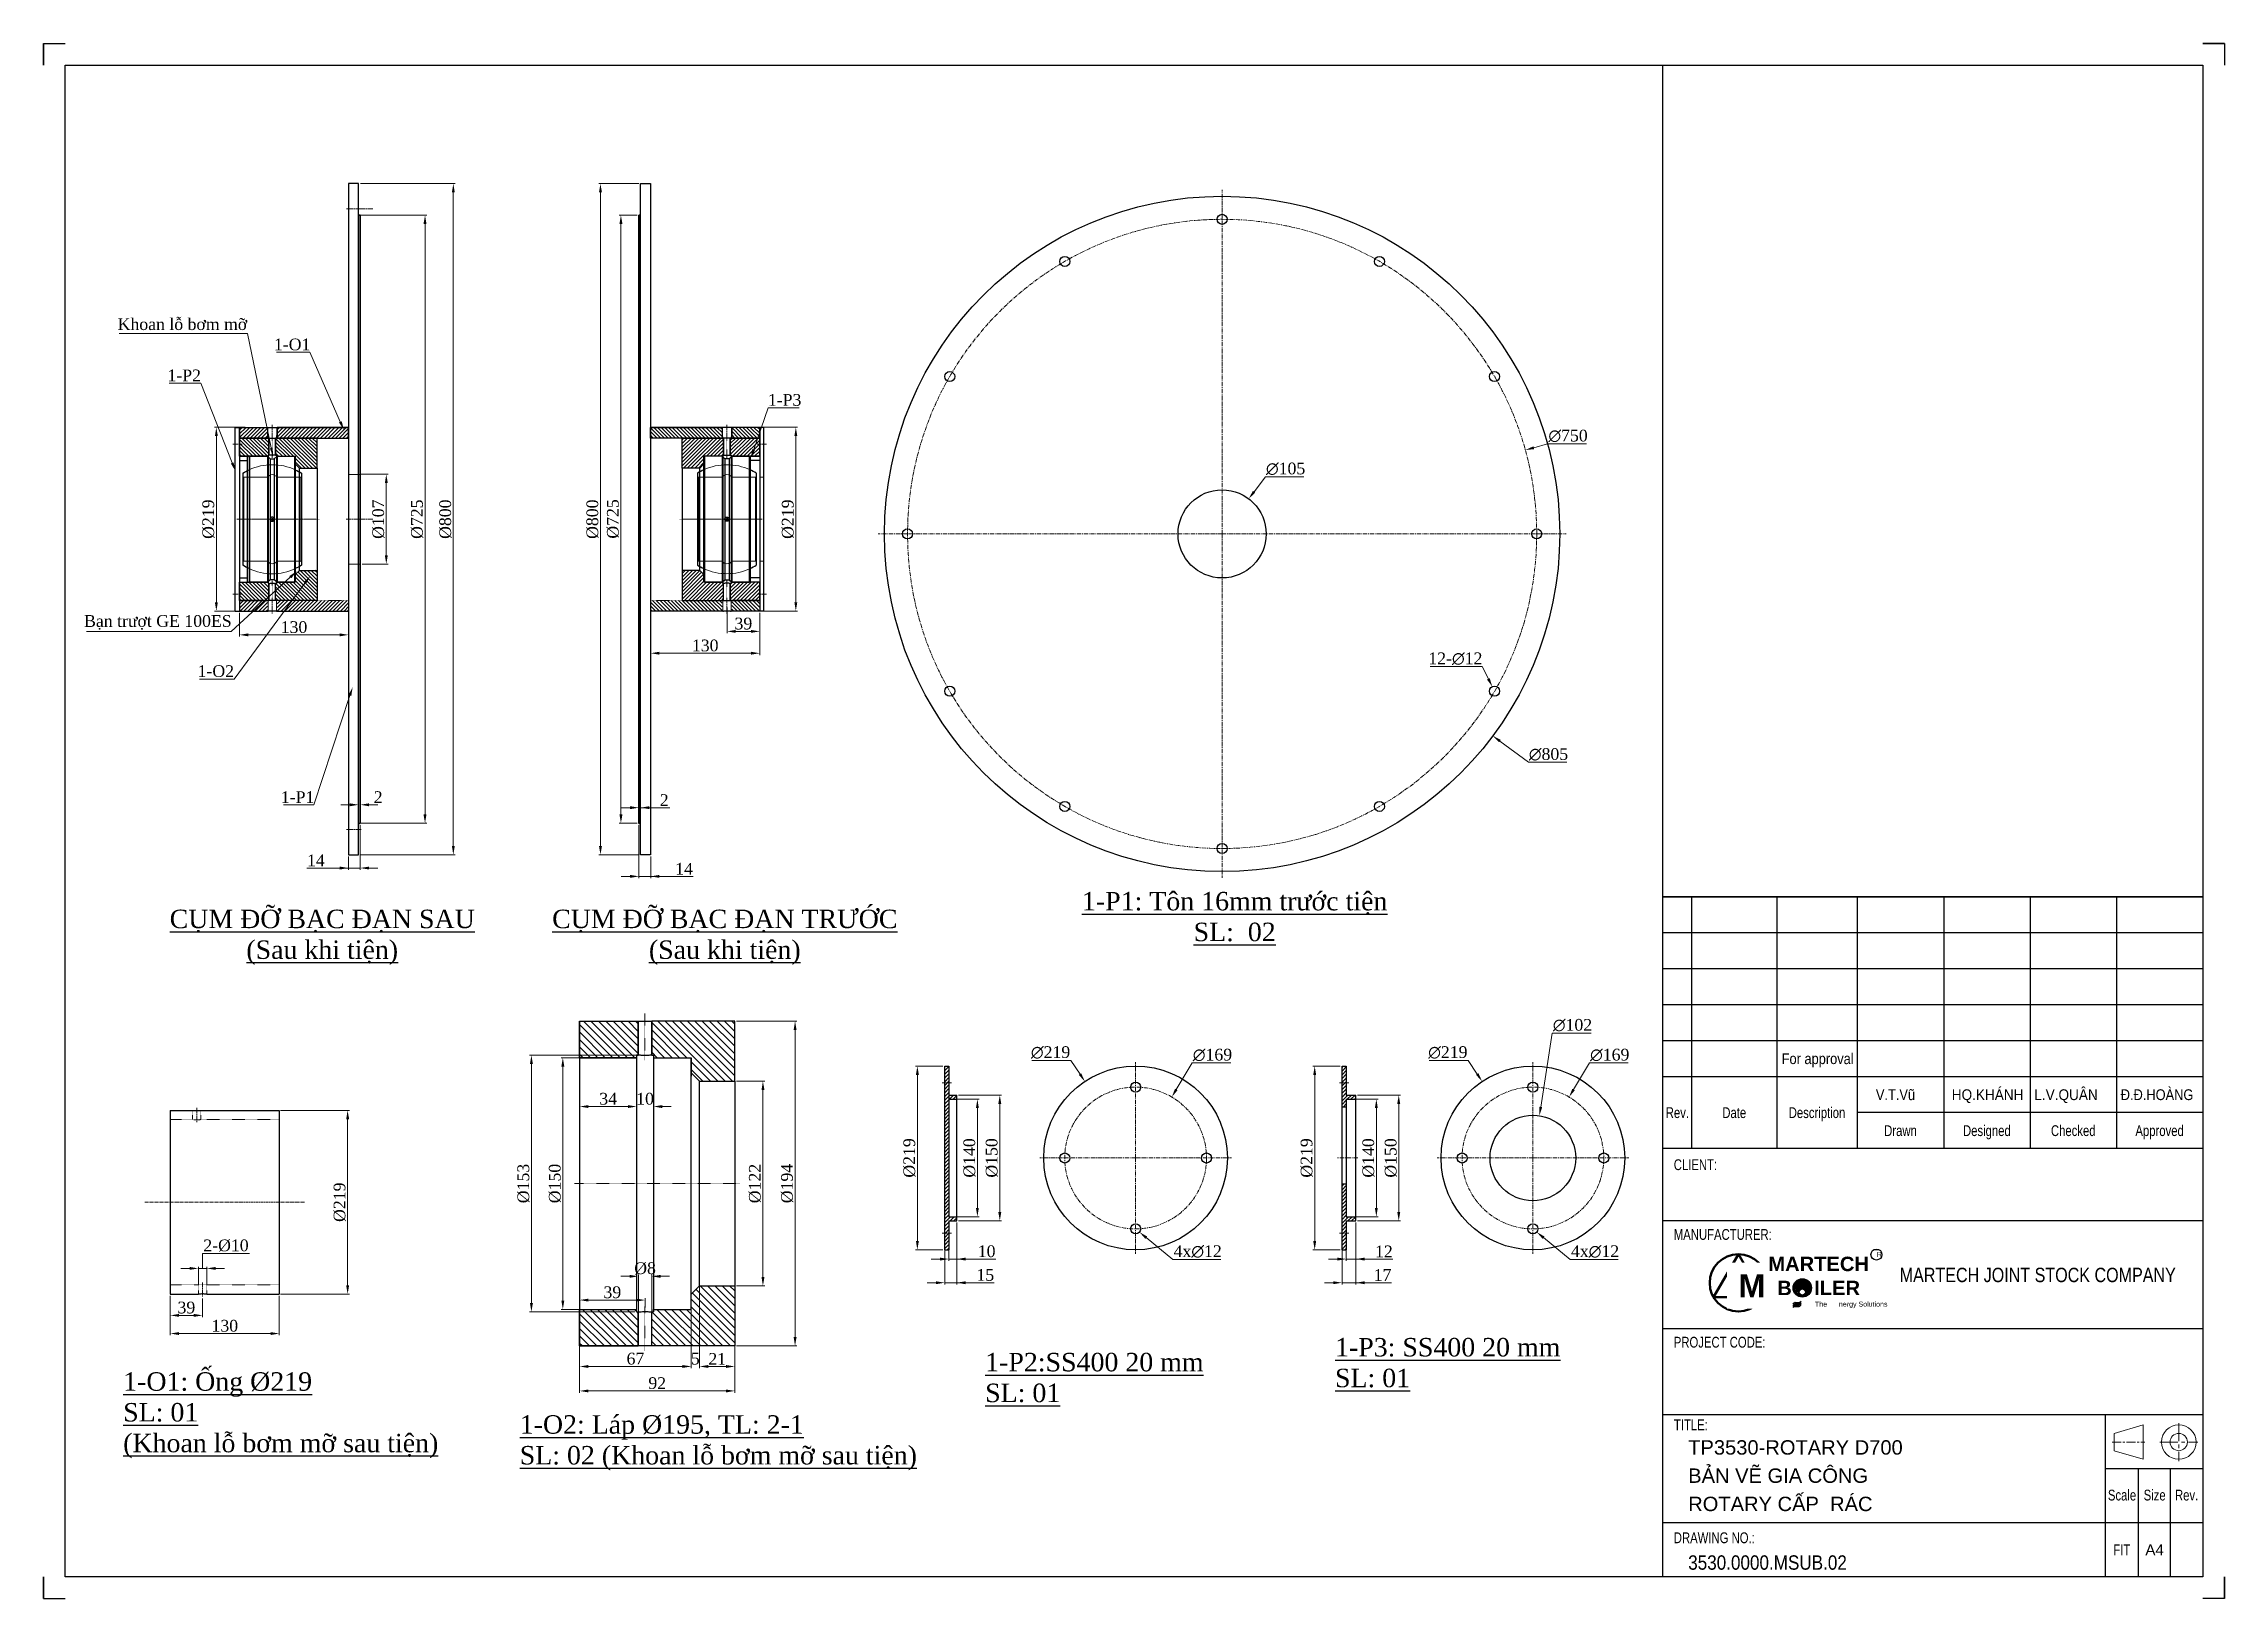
# Model space of a CAD drawing. Header units: inches. Extents: x 36705 to 45095, y -12195 to 29758.
# Drawn here: x 36762 to 39362, y 4694 to 6547 of the extents above; entities that cross this region are included whole.
import ezdxf
from ezdxf.enums import TextEntityAlignment as Align

# ---------------------------------------------------------------- set-up
doc = ezdxf.new("R2010")
doc.units = ezdxf.units.IN
doc.header["$MEASUREMENT"] = 0
for name, pattern in [('AM_ISO08W050x2', [9, 6, -0.75, 1.5, -0.75]), ('CENTER', [2, 1.25, -0.25, 0.25, -0.25]), ('HIDDEN', [0.375, 0.25, -0.125])]:
    doc.linetypes.add(name, pattern=pattern)
doc.layers.get('Defpoints').update_dxf_attribs({"lineweight": 5})
for name, color, linetype, lineweight in [('1.  0.2', 7, 'Continuous', 25), ('2d ConnectionPoints', 7, 'Continuous', 50), ('AM_0', 7, 'Continuous', 30), ('AM_3', 6, 'HIDDEN', 15), ('AM_4', 3, 'Continuous', 15), ('AM_5', 3, 'Continuous', 15), ('AM_7', 4, 'CENTER', 15), ('AM_8', 1, 'Continuous', 15), ('AM_9', 253, 'Continuous', 0), ('ĐƯỜNG TÂM', 8, 'CENTER', 5)]:
    doc.layers.add(name, color=color, linetype=linetype, lineweight=lineweight)
doc.layers.add('Không in', color=7, linetype='Continuous', lineweight=25, plot=False)
doc.layers.add('TEXT', color=20, linetype='Continuous')
doc.styles.add('Chu va so', font='arial.ttf')
doc.styles.add('stad1', font='times.ttf')
doc.styles.get("Standard").update_dxf_attribs({"font": 'arial.ttf'})
doc.styles.add('TCVN', font='times.ttf')
doc.styles.add('TEXT', font='arial.ttf')
doc.dimstyles.new('Hien', dxfattribs={"dimtxt": 20, "dimasz": 15, "dimexe": 3, "dimexo": 3, "dimgap": 3, "dimtad": 1, "dimtoh": 1, "dimdec": 0, "dimzin": 0, "dimdsep": 46, "dimtxsty": 'TCVN', "dimcen": 0, "dimclrd": 8, "dimclre": 250, "dimclrt": 41, "dimadec": 0, "dimazin": 0, "dimtfac": 1, "dimtdec": 0, "dimtofl": 0, "dimtmove": 1, "dimatfit": 3, "dimfxl": 1, "dimtolj": 1, "dimtzin": 0, "dimlwd": 9, "dimlwe": 9, "dimarcsym": 0})
doc.dimstyles.new('Hien$0', dxfattribs={"dimtxt": 20, "dimasz": 17, "dimexe": 3, "dimexo": 3, "dimgap": 3, "dimtad": 1, "dimtoh": 1, "dimdec": 0, "dimzin": 0, "dimdsep": 46, "dimtxsty": 'TCVN', "dimcen": 0.09, "dimclrd": 8, "dimclre": 252, "dimclrt": 41, "dimadec": 0, "dimazin": 0, "dimtfac": 1, "dimtdec": 0, "dimtofl": 0, "dimtmove": 0, "dimatfit": 3, "dimfxl": 1, "dimtolj": 1, "dimtzin": 0, "dimlwd": 9, "dimlwe": 9, "dimarcsym": 0})

msp = doc.modelspace()

# ---------------------------------------------------------------- texts
at = {"color": 2, "char_height": 22, "style": 'stad1'}
for s, insert, attachment_point in [('\\A1;{\\L1-P1: Tôn 16mm trước tiện\\PSL:  02}', (38182.37866, 5506.63631, -200.65029), 5), ('\\A1;{\\LCỤM ĐỠ BẠC ĐẠN SAU\\P(Sau khi tiện)}', (37094.63573, 5482.13236, -200.65029), 5), ('\\A1;{\\LCỤM ĐỠ BẠC ĐẠN TRƯỚC\\P(Sau khi tiện)}', (37574.53762, 5482.13236, -200.65029), 5), ('\\A1;{\\L1-P3: SS400 20 mm\\PSL: 01}', (38301.98542, 5004.51418, -200.65029), 1), ('\\A1;{\\L1-O1: Ống %%C219\\PSL: 01\\P(Khoan lỗ bơm mỡ sau tiện)}', (36857.36197, 4963.64949, -200.65029), 1), ('\\A1;{\\L1-P2:SS400 20 mm\\PSL: 01}', (37884.94557, 4986.74942, -200.65029), 1), ('\\A1;{\\L1-O2: Láp %%C195, TL: 2-1\\PSL: 02 (Khoan lỗ bơm mỡ sau tiện)}', (37330.08641, 4912.42476, -200.65029), 1)]:
    msp.add_mtext(s, dxfattribs=dict(at, insert=insert, attachment_point=attachment_point))

# ---------------------------------------------------------------- blocks, each defined once
blk = doc.blocks.new('*D329')
at = {"color": 8, "lineweight": 9, "transparency": 16777216}
for p, q in [((36912.2, 6142.8), (36950.1, 6142.8)), ((36950.1, 6142.8), (36987.3, 6047.5))]:
    blk.add_line(p, q, dxfattribs=at)
at = {"color": 8, "transparency": 16777216}
blk.add_solid([(36989, 6048.1), (36985.7, 6046.9), (36991.2, 6037.7)], dxfattribs=at)
at = {"layer": 'Defpoints', "color": 0, "transparency": 16777216}
for p in [(36991.2, 6037.7), (36991.3, 6037.2)]:
    blk.add_point(p, dxfattribs=at)
at = {"color": 41, "transparency": 16777216, "insert": (36930.1, 6151.9), "char_height": 14, "attachment_point": 5, "style": 'TCVN'}
blk.add_mtext('\\A1;1-P2', dxfattribs=at)
blk = doc.blocks.new('*D330')
at = {"color": 8, "lineweight": 9, "transparency": 16777216}
for p, q in [((36852.6, 6201.8), (37005.5, 6201.8)), ((37005.5, 6201.8), (37033.9, 6065.4))]:
    blk.add_line(p, q, dxfattribs=at)
at = {"color": 8, "transparency": 16777216}
blk.add_solid([(37035.6, 6065.7), (37032.2, 6065), (37036, 6055.1)], dxfattribs=at)
at = {"layer": 'Defpoints', "color": 0, "transparency": 16777216}
for p in [(37036, 6055.1), (37036.1, 6054.6)]:
    blk.add_point(p, dxfattribs=at)
at = {"color": 41, "transparency": 16777216, "insert": (36928, 6212.9), "char_height": 14, "attachment_point": 5, "style": 'TCVN'}
blk.add_mtext('\\A1;Khoan lỗ bơm mỡ', dxfattribs=at)
blk = doc.blocks.new('*D416')
at = {"color": 250, "lineweight": 9, "transparency": 16777216}
for p, q in [((37140.1, 6343), (37219.3, 6343)), ((37140.1, 5618), (37219.3, 5618))]:
    blk.add_line(p, q, dxfattribs=at)
at = {"color": 8, "lineweight": 9, "transparency": 16777216}
blk.add_line((37217.2, 6332.5), (37217.2, 5628.5), dxfattribs=at)
at = {"color": 8, "transparency": 16777216}
for points in [[(37215.4, 6332.5), (37218.9, 6332.5), (37217.2, 6343)], [(37215.4, 5628.5), (37218.9, 5628.5), (37217.2, 5618)]]:
    blk.add_solid(points, dxfattribs=at)
at = {"layer": 'Defpoints', "color": 0, "transparency": 16777216}
for p in [(37138, 6343), (37138, 5618), (37217.2, 5618)]:
    blk.add_point(p, dxfattribs=at)
at = {"color": 41, "transparency": 16777216, "insert": (37207.8, 5980.5), "char_height": 14, "attachment_point": 5, "rotation": 90, "style": 'TCVN'}
blk.add_mtext('\\A1;%%C725', dxfattribs=at)
blk = doc.blocks.new('*D417')
at = {"color": 250, "lineweight": 9, "transparency": 16777216}
for p, q in [((37140.1, 6380.5), (37253, 6380.5)), ((37140.1, 5580.5), (37253, 5580.5))]:
    blk.add_line(p, q, dxfattribs=at)
at = {"color": 8, "lineweight": 9, "transparency": 16777216}
blk.add_line((37250.9, 6370), (37250.9, 5591), dxfattribs=at)
at = {"color": 8, "transparency": 16777216}
for points in [[(37249.2, 6370), (37252.7, 6370), (37250.9, 6380.5)], [(37249.2, 5591), (37252.7, 5591), (37250.9, 5580.5)]]:
    blk.add_solid(points, dxfattribs=at)
at = {"layer": 'Defpoints', "color": 0, "transparency": 16777216}
for p in [(37138, 6380.5), (37138, 5580.5), (37250.9, 5580.5)]:
    blk.add_point(p, dxfattribs=at)
at = {"color": 41, "transparency": 16777216, "insert": (37241.5, 5980.5), "char_height": 14, "attachment_point": 5, "rotation": 90, "style": 'TCVN'}
blk.add_mtext('\\A1;%%C800', dxfattribs=at)
blk = doc.blocks.new('*D331')
at = {"color": 250, "lineweight": 9, "transparency": 16777216}
for p, q in [((37002.7, 6090), (36966.3, 6090)), ((37005, 5871), (36966.3, 5871))]:
    blk.add_line(p, q, dxfattribs=at)
at = {"color": 8, "lineweight": 9, "transparency": 16777216}
blk.add_line((36968.4, 6079.5), (36968.4, 5881.5), dxfattribs=at)
at = {"color": 8, "transparency": 16777216}
for points in [[(36966.7, 6079.5), (36970.2, 6079.5), (36968.4, 6090)], [(36966.7, 5881.5), (36970.2, 5881.5), (36968.4, 5871)]]:
    blk.add_solid(points, dxfattribs=at)
at = {"layer": 'Defpoints', "color": 0, "transparency": 16777216}
for p in [(37004.8, 6090), (36968.4, 5871), (37007.1, 5871)]:
    blk.add_point(p, dxfattribs=at)
at = {"color": 41, "transparency": 16777216, "insert": (36959, 5980.5), "char_height": 14, "attachment_point": 5, "rotation": 90, "style": 'TCVN'}
blk.add_mtext('\\A1;%%C219', dxfattribs=at)
blk = doc.blocks.new('*D332')
at = {"color": 250, "lineweight": 9, "transparency": 16777216}
for p, q in [((37126, 5894.4), (37126, 5840.5)), ((36996, 5868.9), (36996, 5840.5))]:
    blk.add_line(p, q, dxfattribs=at)
at = {"color": 8, "lineweight": 9, "transparency": 16777216}
blk.add_line((37006.5, 5842.6), (37115.5, 5842.6), dxfattribs=at)
at = {"color": 8, "transparency": 16777216}
for points in [[(37006.5, 5844.4), (37006.5, 5840.9), (36996, 5842.6)], [(37115.5, 5844.4), (37115.5, 5840.9), (37126, 5842.6)]]:
    blk.add_solid(points, dxfattribs=at)
at = {"layer": 'Defpoints', "color": 0, "transparency": 16777216}
for p in [(37126, 5896.5), (36996, 5871), (37126, 5842.6)]:
    blk.add_point(p, dxfattribs=at)
at = {"color": 41, "transparency": 16777216, "insert": (37061, 5851.8), "char_height": 14, "attachment_point": 5, "style": 'TCVN'}
blk.add_mtext('\\A1;130', dxfattribs=at)
blk = doc.blocks.new('*D418')
at = {"color": 250, "lineweight": 9, "transparency": 16777216}
for p, q in [((37140.1, 6034), (37173.1, 6034)), ((37142.1, 5927), (37173.1, 5927))]:
    blk.add_line(p, q, dxfattribs=at)
at = {"color": 8, "lineweight": 9, "transparency": 16777216}
blk.add_line((37171, 6023.5), (37171, 5937.5), dxfattribs=at)
at = {"color": 8, "transparency": 16777216}
for points in [[(37169.3, 6023.5), (37172.8, 6023.5), (37171, 6034)], [(37169.3, 5937.5), (37172.8, 5937.5), (37171, 5927)]]:
    blk.add_solid(points, dxfattribs=at)
at = {"layer": 'Defpoints', "color": 0, "transparency": 16777216}
for p in [(37138, 6034), (37140, 5927), (37171, 5927)]:
    blk.add_point(p, dxfattribs=at)
at = {"color": 41, "transparency": 16777216, "insert": (37161.6, 5980.5), "char_height": 14, "attachment_point": 5, "rotation": 90, "style": 'TCVN'}
blk.add_mtext('\\A1;%%C107', dxfattribs=at)
blk = doc.blocks.new('*D419')
at = {"color": 250, "lineweight": 9, "transparency": 16777216}
for p, q in [((37138, 5620.1), (37138, 5642.2)), ((37140, 5620.1), (37140, 5642.2))]:
    blk.add_line(p, q, dxfattribs=at)
at = {"color": 8, "lineweight": 9, "transparency": 16777216}
for p, q in [((37127.5, 5640.1), (37117, 5640.1)), ((37150.5, 5640.1), (37161, 5640.1))]:
    blk.add_line(p, q, dxfattribs=at)
at = {"color": 8, "transparency": 16777216}
for points in [[(37127.5, 5641.8), (37127.5, 5638.3), (37138, 5640.1)], [(37150.5, 5641.8), (37150.5, 5638.3), (37140, 5640.1)]]:
    blk.add_solid(points, dxfattribs=at)
at = {"layer": 'Defpoints', "color": 0, "transparency": 16777216}
for p in [(37138, 5640.1), (37138, 5618), (37140, 5618)]:
    blk.add_point(p, dxfattribs=at)
at = {"color": 41, "transparency": 16777216, "insert": (37161.3, 5649.2), "char_height": 14, "attachment_point": 5, "style": 'TCVN'}
blk.add_mtext('\\A1;2', dxfattribs=at)
blk = doc.blocks.new('*D420')
at = {"color": 250, "lineweight": 9, "transparency": 16777216}
for p, q in [((37140, 5615.9), (37140, 5562.6)), ((37126, 5578.4), (37126, 5562.6))]:
    blk.add_line(p, q, dxfattribs=at)
at = {"color": 8, "lineweight": 9, "transparency": 16777216}
for p, q in [((37076.2, 5564.7), (37126, 5564.7)), ((37115.5, 5564.7), (37105, 5564.7)), ((37126, 5564.7), (37140, 5564.7)), ((37150.5, 5564.7), (37161, 5564.7))]:
    blk.add_line(p, q, dxfattribs=at)
at = {"color": 8, "transparency": 16777216}
for points in [[(37115.5, 5566.4), (37115.5, 5562.9), (37126, 5564.7)], [(37150.5, 5566.4), (37150.5, 5562.9), (37140, 5564.7)]]:
    blk.add_solid(points, dxfattribs=at)
at = {"layer": 'Defpoints', "color": 0, "transparency": 16777216}
for p in [(37140, 5618), (37126, 5580.5), (37140, 5564.7)]:
    blk.add_point(p, dxfattribs=at)
at = {"color": 41, "transparency": 16777216, "insert": (37087.1, 5573.8), "char_height": 14, "attachment_point": 5, "style": 'TCVN'}
blk.add_mtext('\\A1;14', dxfattribs=at)
blk = doc.blocks.new('*D333')
at = {"color": 8, "lineweight": 9, "transparency": 16777216}
for p, q in [((37084.5, 5640.1), (37127.6, 5770.3)), ((37048.3, 5640.1), (37084.5, 5640.1))]:
    blk.add_line(p, q, dxfattribs=at)
at = {"color": 8, "transparency": 16777216}
blk.add_solid([(37125.9, 5770.9), (37129.3, 5769.8), (37130.9, 5780.3)], dxfattribs=at)
at = {"layer": 'Defpoints', "color": 0, "transparency": 16777216}
for p in [(37130.9, 5780.3), (37131, 5780.8)]:
    blk.add_point(p, dxfattribs=at)
at = {"color": 41, "transparency": 16777216, "insert": (37065.3, 5649.2), "char_height": 14, "attachment_point": 5, "style": 'TCVN'}
blk.add_mtext('\\A1;1-P1', dxfattribs=at)
blk = doc.blocks.new('*D334')
at = {"color": 8, "lineweight": 9, "transparency": 16777216}
for p, q in [((37040, 6179.5), (37079.7, 6179.5)), ((37079.7, 6179.5), (37116.2, 6096.6))]:
    blk.add_line(p, q, dxfattribs=at)
at = {"color": 8, "transparency": 16777216}
blk.add_solid([(37117.8, 6097.3), (37114.6, 6095.9), (37120.5, 6087)], dxfattribs=at)
at = {"layer": 'Defpoints', "color": 0, "transparency": 16777216}
for p in [(37120.5, 6087), (37120.7, 6086.5)]:
    blk.add_point(p, dxfattribs=at)
at = {"color": 41, "transparency": 16777216, "insert": (37058.8, 6188.7), "char_height": 14, "attachment_point": 5, "style": 'TCVN'}
blk.add_mtext('\\A1;1-O1', dxfattribs=at)
blk = doc.blocks.new('*D335')
at = {"color": 8, "lineweight": 9, "transparency": 16777216}
for p, q in [((36989.5, 5790), (37074, 5904.4)), ((36948.2, 5790), (36989.5, 5790))]:
    blk.add_line(p, q, dxfattribs=at)
at = {"color": 8, "transparency": 16777216}
blk.add_solid([(37072.6, 5905.4), (37075.4, 5903.3), (37080.2, 5912.8)], dxfattribs=at)
at = {"layer": 'Defpoints', "color": 0, "transparency": 16777216}
for p in [(37080.2, 5912.8), (37080.5, 5913.2)]:
    blk.add_point(p, dxfattribs=at)
at = {"color": 41, "transparency": 16777216, "insert": (36967.8, 5799.3), "char_height": 14, "attachment_point": 5, "style": 'TCVN'}
blk.add_mtext('\\A1;1-O2', dxfattribs=at)
blk = doc.blocks.new('*D336')
at = {"color": 8, "lineweight": 9, "transparency": 16777216}
for p, q in [((36986.1, 5846.5), (37056.6, 5911.4)), ((36813.5, 5846.5), (36986.1, 5846.5))]:
    blk.add_line(p, q, dxfattribs=at)
at = {"color": 8, "transparency": 16777216}
blk.add_solid([(37055.4, 5912.7), (37057.8, 5910.1), (37064.4, 5918.5)], dxfattribs=at)
at = {"layer": 'Defpoints', "color": 0, "transparency": 16777216}
for p in [(37064.4, 5918.5), (37064.7, 5918.9)]:
    blk.add_point(p, dxfattribs=at)
at = {"color": 41, "transparency": 16777216, "insert": (36898.7, 5857.4), "char_height": 14, "attachment_point": 5, "style": 'TCVN'}
blk.add_mtext('\\A1;Bạn trượt GE 100ES', dxfattribs=at)
blk = doc.blocks.new('*D337')
at = {"color": 8, "lineweight": 9, "transparency": 16777216}
for p, q in [((37626.3, 6113.4), (37609, 6063.5)), ((37663.3, 6113.4), (37626.3, 6113.4))]:
    blk.add_line(p, q, dxfattribs=at)
at = {"color": 8, "transparency": 16777216}
blk.add_solid([(37607.3, 6064.1), (37610.6, 6063), (37605.5, 6053.6)], dxfattribs=at)
at = {"layer": 'Defpoints', "color": 0, "transparency": 16777216}
for p in [(37605.4, 6053.1), (37605.5, 6053.6)]:
    blk.add_point(p, dxfattribs=at)
at = {"color": 41, "transparency": 16777216, "insert": (37645.9, 6122.6), "char_height": 14, "attachment_point": 5, "style": 'TCVN'}
blk.add_mtext('\\A1;1-P3', dxfattribs=at)
blk = doc.blocks.new('*D338')
at = {"color": 250, "lineweight": 9, "transparency": 16777216}
for p, q in [((37044.9, 5275.8), (37127, 5275.8)), ((37044.9, 5056.8), (37127, 5056.8))]:
    blk.add_line(p, q, dxfattribs=at)
at = {"color": 8, "lineweight": 9, "transparency": 16777216}
blk.add_line((37124.9, 5067.3), (37124.9, 5265.3), dxfattribs=at)
at = {"color": 8, "transparency": 16777216}
for points in [[(37123.2, 5265.3), (37126.7, 5265.3), (37124.9, 5275.8)], [(37123.2, 5067.3), (37126.7, 5067.3), (37124.9, 5056.8)]]:
    blk.add_solid(points, dxfattribs=at)
at = {"layer": 'Defpoints', "color": 0, "transparency": 16777216}
for p in [(37042.8, 5275.8), (37124.9, 5275.8), (37042.8, 5056.8)]:
    blk.add_point(p, dxfattribs=at)
at = {"color": 41, "transparency": 16777216, "insert": (37115.5, 5166.3), "char_height": 14, "attachment_point": 5, "rotation": 90, "style": 'TCVN'}
blk.add_mtext('\\A1;%%C219', dxfattribs=at)
blk = doc.blocks.new('*D339')
at = {"color": 250, "lineweight": 9, "transparency": 16777216}
for p, q in [((36913.5, 5054.7), (36913.5, 5007.7)), ((37043.5, 5054.7), (37043.5, 5007.7))]:
    blk.add_line(p, q, dxfattribs=at)
at = {"color": 8, "lineweight": 9, "transparency": 16777216}
blk.add_line((36924, 5009.8), (37033, 5009.8), dxfattribs=at)
at = {"color": 8, "transparency": 16777216}
for points in [[(36924, 5011.5), (36924, 5008), (36913.5, 5009.8)], [(37033, 5011.5), (37033, 5008), (37043.5, 5009.8)]]:
    blk.add_solid(points, dxfattribs=at)
at = {"layer": 'Defpoints', "color": 0, "transparency": 16777216}
for p in [(36913.5, 5056.8), (37043.5, 5056.8), (37043.5, 5009.8)]:
    blk.add_point(p, dxfattribs=at)
at = {"color": 41, "transparency": 16777216, "insert": (36978.5, 5019), "char_height": 14, "attachment_point": 5, "style": 'TCVN'}
blk.add_mtext('\\A1;130', dxfattribs=at)
blk = doc.blocks.new('*D340')
at = {"color": 250, "lineweight": 9, "transparency": 16777216}
for p, q in [((36913.5, 5054.7), (36913.5, 5029.3)), ((36952, 5051.7), (36952, 5029.3))]:
    blk.add_line(p, q, dxfattribs=at)
at = {"color": 8, "lineweight": 9, "transparency": 16777216}
blk.add_line((36924, 5031.4), (36941.5, 5031.4), dxfattribs=at)
at = {"color": 8, "transparency": 16777216}
for points in [[(36924, 5033.2), (36924, 5029.7), (36913.5, 5031.4)], [(36941.5, 5033.2), (36941.5, 5029.7), (36952, 5031.4)]]:
    blk.add_solid(points, dxfattribs=at)
at = {"layer": 'Defpoints', "color": 0, "transparency": 16777216}
for p in [(36913.5, 5056.8), (36952, 5053.8), (36952, 5031.4)]:
    blk.add_point(p, dxfattribs=at)
at = {"color": 41, "transparency": 16777216, "insert": (36932.7, 5040.7), "char_height": 14, "attachment_point": 5, "style": 'TCVN'}
blk.add_mtext('\\A1;39', dxfattribs=at)
blk = doc.blocks.new('*D341')
at = {"color": 8, "lineweight": 9, "transparency": 16777216}
for p, q in [((36952, 5087.4), (36952, 5105.2)), ((36952, 5105.2), (37007.8, 5105.2)), ((36936.5, 5087.4), (36926, 5087.4)), ((36947, 5087.4), (36957, 5087.4)), ((36967.5, 5087.4), (36978, 5087.4))]:
    blk.add_line(p, q, dxfattribs=at)
at = {"color": 250, "lineweight": 9, "transparency": 16777216}
for p, q in [((36947, 5067.4), (36947, 5089.5)), ((36957, 5067.4), (36957, 5089.5))]:
    blk.add_line(p, q, dxfattribs=at)
at = {"color": 8, "transparency": 16777216}
for points in [[(36936.5, 5089.2), (36936.5, 5085.7), (36947, 5087.4)], [(36967.5, 5089.2), (36967.5, 5085.7), (36957, 5087.4)]]:
    blk.add_solid(points, dxfattribs=at)
at = {"layer": 'Defpoints', "color": 0, "transparency": 16777216}
for p in [(36957, 5087.4), (36947, 5065.3), (36957, 5065.3)]:
    blk.add_point(p, dxfattribs=at)
at = {"color": 41, "transparency": 16777216, "insert": (36979.9, 5114.6), "char_height": 14, "attachment_point": 5, "style": 'TCVN'}
blk.add_mtext('\\A1;2-%%C10', dxfattribs=at)
blk = doc.blocks.new('*U320')
blk.add_circle((0, 0), 6)
blk = doc.blocks.new('*U321')
at = {"color": 0, "linetype": 'ByBlock', "lineweight": -2, "transparency": 16777216}
blk.add_blockref('*U320', (7924.3, 50886.6), dxfattribs=at)
for p, rotation in [((7736.8, 50836.4), 30), ((8111.8, 50836.4), 329.9999999999999), ((7599.6, 50699.1), 59.99999999999999), ((8249.1, 50699.1), 300.0000000000001), ((7549.3, 50511.6), 90), ((8299.3, 50511.6), 270), ((7599.6, 50324.1), 120), ((8249.1, 50324.1), 240), ((7736.8, 50186.8), 150), ((8111.8, 50186.8), 210), ((7924.3, 50136.6), 180)]:
    blk.add_blockref('*U320', p, dxfattribs=dict(at, rotation=rotation))
blk = doc.blocks.new('*D421')
at = {"color": 8, "lineweight": 9, "transparency": 16777216}
for p, q in [((38219.1, 6031.1), (38205.5, 6013.2)), ((38265, 6031.1), (38219.1, 6031.1))]:
    blk.add_line(p, q, dxfattribs=at)
at = {"color": 8, "transparency": 16777216}
blk.add_solid([(38204.1, 6014.2), (38206.9, 6012.1), (38199.1, 6004.8)], dxfattribs=at)
at = {"layer": 'Defpoints', "color": 0, "transparency": 16777216}
for p in [(38199.1, 6004.8), (38135.7, 5921.1)]:
    blk.add_point(p, dxfattribs=at)
at = {"color": 41, "transparency": 16777216, "insert": (38243.1, 6040.5), "char_height": 14, "attachment_point": 5, "style": 'TCVN'}
blk.add_mtext('\\A1;∅105', dxfattribs=at)
blk = doc.blocks.new('*D422')
at = {"color": 8, "lineweight": 9, "transparency": 16777216}
for p, q in [((38555.5, 6070.3), (38539, 6065.7)), ((38602, 6070.3), (38555.5, 6070.3))]:
    blk.add_line(p, q, dxfattribs=at)
at = {"color": 8, "transparency": 16777216}
blk.add_solid([(38538.5, 6067.4), (38539.5, 6064), (38528.9, 6062.9)], dxfattribs=at)
at = {"layer": 'Defpoints', "color": 0, "transparency": 16777216}
for p in [(38528.9, 6062.9), (37806, 5863)]:
    blk.add_point(p, dxfattribs=at)
at = {"color": 41, "transparency": 16777216, "insert": (38579.8, 6079.7), "char_height": 14, "attachment_point": 5, "style": 'TCVN'}
blk.add_mtext('\\A1;∅750', dxfattribs=at)
blk = doc.blocks.new('*D423')
at = {"color": 8, "lineweight": 9, "transparency": 16777216}
for p, q in [((38532.5, 5690.7), (38498.5, 5716.1)), ((38578.4, 5690.7), (38532.5, 5690.7))]:
    blk.add_line(p, q, dxfattribs=at)
at = {"color": 8, "transparency": 16777216}
blk.add_solid([(38499.6, 5717.5), (38497.5, 5714.7), (38490.1, 5722.3)], dxfattribs=at)
at = {"layer": 'Defpoints', "color": 0, "transparency": 16777216}
for p in [(37844.8, 6203.6), (38490.1, 5722.3)]:
    blk.add_point(p, dxfattribs=at)
at = {"color": 41, "transparency": 16777216, "insert": (38556.5, 5700.1), "char_height": 14, "attachment_point": 5, "style": 'TCVN'}
blk.add_mtext('\\A1;∅805', dxfattribs=at)
blk = doc.blocks.new('*D424')
at = {"color": 8, "lineweight": 9, "transparency": 16777216}
for p, q in [((38415.5, 5804.8), (38477.5, 5804.8)), ((38477.5, 5804.8), (38484.8, 5790.2))]:
    blk.add_line(p, q, dxfattribs=at)
at = {"color": 8, "transparency": 16777216}
blk.add_solid([(38486.4, 5791), (38483.2, 5789.4), (38489.5, 5780.8)], dxfattribs=at)
at = {"layer": 'Defpoints', "color": 0, "transparency": 16777216}
for p in [(38489.5, 5780.8), (38494.9, 5770.1)]:
    blk.add_point(p, dxfattribs=at)
at = {"color": 41, "transparency": 16777216, "insert": (38445.5, 5814.2), "char_height": 14, "attachment_point": 5, "style": 'TCVN'}
blk.add_mtext('\\A1;12-∅12', dxfattribs=at)
blk = doc.blocks.new('*D342')
at = {"color": 250, "lineweight": 9, "transparency": 16777216}
for p, q in [((37588.6, 5310.6), (37622.1, 5310.6)), ((37588.6, 5066.6), (37622.1, 5066.6))]:
    blk.add_line(p, q, dxfattribs=at)
at = {"color": 8, "lineweight": 9, "transparency": 16777216}
blk.add_line((37620, 5300.1), (37620, 5077.1), dxfattribs=at)
at = {"color": 8, "transparency": 16777216}
for points in [[(37618.3, 5300.1), (37621.8, 5300.1), (37620, 5310.6)], [(37618.3, 5077.1), (37621.8, 5077.1), (37620, 5066.6)]]:
    blk.add_solid(points, dxfattribs=at)
at = {"layer": 'Defpoints', "color": 0, "transparency": 16777216}
for p in [(37586.5, 5310.6), (37586.5, 5066.6), (37620, 5066.6)]:
    blk.add_point(p, dxfattribs=at)
at = {"color": 41, "transparency": 16777216, "insert": (37610.6, 5188.6), "char_height": 14, "attachment_point": 5, "rotation": 90, "style": 'TCVN'}
blk.add_mtext('\\A1;%%C122', dxfattribs=at)
blk = doc.blocks.new('*D343')
at = {"color": 250, "lineweight": 9, "transparency": 16777216}
for p, q in [((37588.6, 5382.2), (37660.4, 5382.2)), ((37588.6, 4995), (37660.4, 4995))]:
    blk.add_line(p, q, dxfattribs=at)
at = {"color": 8, "lineweight": 9, "transparency": 16777216}
blk.add_line((37658.3, 5371.7), (37658.3, 5005.5), dxfattribs=at)
at = {"color": 8, "transparency": 16777216}
for points in [[(37656.6, 5371.7), (37660.1, 5371.7), (37658.3, 5382.2)], [(37656.6, 5005.5), (37660.1, 5005.5), (37658.3, 4995)]]:
    blk.add_solid(points, dxfattribs=at)
at = {"layer": 'Defpoints', "color": 0, "transparency": 16777216}
for p in [(37586.5, 5382.2), (37586.5, 4995), (37658.3, 4995)]:
    blk.add_point(p, dxfattribs=at)
at = {"color": 41, "transparency": 16777216, "insert": (37648.9, 5188.6), "char_height": 14, "attachment_point": 5, "rotation": 90, "style": 'TCVN'}
blk.add_mtext('\\A1;%%C194', dxfattribs=at)
blk = doc.blocks.new('*D344')
at = {"color": 250, "lineweight": 9, "transparency": 16777216}
for p, q in [((37414.4, 5338.6), (37379.4, 5338.6)), ((37410.8, 5038.6), (37379.4, 5038.6))]:
    blk.add_line(p, q, dxfattribs=at)
at = {"color": 8, "lineweight": 9, "transparency": 16777216}
blk.add_line((37381.5, 5328.1), (37381.5, 5049.1), dxfattribs=at)
at = {"color": 8, "transparency": 16777216}
for points in [[(37379.7, 5328.1), (37383.2, 5328.1), (37381.5, 5338.6)], [(37379.7, 5049.1), (37383.2, 5049.1), (37381.5, 5038.6)]]:
    blk.add_solid(points, dxfattribs=at)
at = {"layer": 'Defpoints', "color": 0, "transparency": 16777216}
for p in [(37416.5, 5338.6), (37381.5, 5038.6), (37412.9, 5038.6)]:
    blk.add_point(p, dxfattribs=at)
at = {"color": 41, "transparency": 16777216, "insert": (37372.1, 5188.6), "char_height": 14, "attachment_point": 5, "rotation": 90, "style": 'TCVN'}
blk.add_mtext('\\A1;%%C150', dxfattribs=at)
blk = doc.blocks.new('*D345')
at = {"color": 250, "lineweight": 9, "transparency": 16777216}
for p, q in [((37469.4, 5341.6), (37341.9, 5341.6)), ((37467.4, 5035.6), (37341.9, 5035.6))]:
    blk.add_line(p, q, dxfattribs=at)
at = {"color": 8, "lineweight": 9, "transparency": 16777216}
blk.add_line((37344, 5331.1), (37344, 5046.1), dxfattribs=at)
at = {"color": 8, "transparency": 16777216}
for points in [[(37342.3, 5331.1), (37345.8, 5331.1), (37344, 5341.6)], [(37342.3, 5046.1), (37345.8, 5046.1), (37344, 5035.6)]]:
    blk.add_solid(points, dxfattribs=at)
at = {"layer": 'Defpoints', "color": 0, "transparency": 16777216}
for p in [(37471.5, 5341.6), (37344, 5035.6), (37469.5, 5035.6)]:
    blk.add_point(p, dxfattribs=at)
at = {"color": 41, "transparency": 16777216, "insert": (37334.6, 5188.6), "char_height": 14, "attachment_point": 5, "rotation": 90, "style": 'TCVN'}
blk.add_mtext('\\A1;%%C153', dxfattribs=at)
blk = doc.blocks.new('*D346')
at = {"color": 250, "lineweight": 9, "transparency": 16777216}
for p, q in [((37401.5, 5000.5), (37401.5, 5051.8)), ((37479.5, 5040.9), (37479.5, 5051.8))]:
    blk.add_line(p, q, dxfattribs=at)
at = {"color": 8, "lineweight": 9, "transparency": 16777216}
blk.add_line((37412, 5049.7), (37469, 5049.7), dxfattribs=at)
at = {"color": 8, "transparency": 16777216}
for points in [[(37412, 5051.4), (37412, 5047.9), (37401.5, 5049.7)], [(37469, 5051.4), (37469, 5047.9), (37479.5, 5049.7)]]:
    blk.add_solid(points, dxfattribs=at)
at = {"layer": 'Defpoints', "color": 0, "transparency": 16777216}
for p in [(37479.5, 5049.7), (37479.5, 5038.8), (37401.5, 4998.4)]:
    blk.add_point(p, dxfattribs=at)
at = {"color": 41, "transparency": 16777216, "insert": (37440.5, 5058.9), "char_height": 14, "attachment_point": 5, "style": 'TCVN'}
blk.add_mtext('\\A1;39', dxfattribs=at)
blk = doc.blocks.new('*D347')
at = {"color": 8, "lineweight": 9, "transparency": 16777216}
for p, q in [((37461, 5078), (37450.5, 5078)), ((37498, 5078), (37508.5, 5078))]:
    blk.add_line(p, q, dxfattribs=at)
at = {"color": 250, "lineweight": 9, "transparency": 16777216}
for p, q in [((37471.5, 5034.9), (37471.5, 5080.1)), ((37487.5, 5034.5), (37487.5, 5080.1))]:
    blk.add_line(p, q, dxfattribs=at)
at = {"color": 8, "transparency": 16777216}
for points in [[(37461, 5079.7), (37461, 5076.2), (37471.5, 5078)], [(37498, 5079.7), (37498, 5076.2), (37487.5, 5078)]]:
    blk.add_solid(points, dxfattribs=at)
at = {"layer": 'Defpoints', "color": 0, "transparency": 16777216}
for p in [(37487.5, 5078), (37471.5, 5032.8), (37487.5, 5032.4)]:
    blk.add_point(p, dxfattribs=at)
at = {"color": 41, "transparency": 16777216, "insert": (37479.5, 5087.4), "char_height": 14, "attachment_point": 5, "style": 'TCVN'}
blk.add_mtext('\\A1;%%C8', dxfattribs=at)
blk = doc.blocks.new('*D348')
at = {"color": 250, "lineweight": 9, "transparency": 16777216}
for p, q in [((37534.5, 5066.5), (37534.5, 4968.4)), ((37401.5, 4996.3), (37401.5, 4968.4))]:
    blk.add_line(p, q, dxfattribs=at)
at = {"color": 8, "lineweight": 9, "transparency": 16777216}
blk.add_line((37412, 4970.5), (37524, 4970.5), dxfattribs=at)
at = {"color": 8, "transparency": 16777216}
for points in [[(37412, 4972.3), (37412, 4968.8), (37401.5, 4970.5)], [(37524, 4972.3), (37524, 4968.8), (37534.5, 4970.5)]]:
    blk.add_solid(points, dxfattribs=at)
at = {"layer": 'Defpoints', "color": 0, "transparency": 16777216}
for p in [(37534.5, 5068.6), (37401.5, 4998.4), (37534.5, 4970.5)]:
    blk.add_point(p, dxfattribs=at)
at = {"color": 41, "transparency": 16777216, "insert": (37468, 4979.8), "char_height": 14, "attachment_point": 5, "style": 'TCVN'}
blk.add_mtext('\\A1;67', dxfattribs=at)
blk = doc.blocks.new('*D349')
at = {"color": 250, "lineweight": 9, "transparency": 16777216}
for p, q in [((37544.5, 5090.5), (37544.5, 4968.5)), ((37534.5, 5066.5), (37534.5, 4968.5))]:
    blk.add_line(p, q, dxfattribs=at)
at = {"color": 8, "lineweight": 9, "transparency": 16777216}
for p, q in [((37524, 4970.6), (37513.5, 4970.6)), ((37555, 4970.6), (37565.5, 4970.6))]:
    blk.add_line(p, q, dxfattribs=at)
at = {"color": 8, "transparency": 16777216}
for points in [[(37524, 4972.3), (37524, 4968.8), (37534.5, 4970.6)], [(37555, 4972.3), (37555, 4968.8), (37544.5, 4970.6)]]:
    blk.add_solid(points, dxfattribs=at)
at = {"layer": 'Defpoints', "color": 0, "transparency": 16777216}
for p in [(37544.5, 5092.6), (37534.5, 5068.6), (37544.5, 4970.6)]:
    blk.add_point(p, dxfattribs=at)
at = {"color": 41, "transparency": 16777216, "insert": (37539.4, 4979.8), "char_height": 14, "attachment_point": 5, "style": 'TCVN'}
blk.add_mtext('\\A1;5', dxfattribs=at)
blk = doc.blocks.new('*D350')
at = {"color": 250, "lineweight": 9, "transparency": 16777216}
for p, q in [((37544.5, 5090.5), (37544.5, 4968.4)), ((37586.5, 5090.5), (37586.5, 4968.4))]:
    blk.add_line(p, q, dxfattribs=at)
at = {"color": 8, "lineweight": 9, "transparency": 16777216}
blk.add_line((37555, 4970.5), (37576, 4970.5), dxfattribs=at)
at = {"color": 8, "transparency": 16777216}
for points in [[(37555, 4972.3), (37555, 4968.8), (37544.5, 4970.5)], [(37576, 4972.3), (37576, 4968.8), (37586.5, 4970.5)]]:
    blk.add_solid(points, dxfattribs=at)
at = {"layer": 'Defpoints', "color": 0, "transparency": 16777216}
for p in [(37544.5, 5092.6), (37586.5, 5092.6), (37586.5, 4970.5)]:
    blk.add_point(p, dxfattribs=at)
at = {"color": 41, "transparency": 16777216, "insert": (37565.5, 4979.6), "char_height": 14, "attachment_point": 5, "style": 'TCVN'}
blk.add_mtext('\\A1;21', dxfattribs=at)
blk = doc.blocks.new('*D351')
at = {"color": 250, "lineweight": 9, "transparency": 16777216}
for p, q in [((37401.5, 5306.5), (37401.5, 5278.3)), ((37469.5, 5306.5), (37469.5, 5278.3))]:
    blk.add_line(p, q, dxfattribs=at)
at = {"color": 8, "lineweight": 9, "transparency": 16777216}
blk.add_line((37412, 5280.4), (37459, 5280.4), dxfattribs=at)
at = {"color": 8, "transparency": 16777216}
for points in [[(37412, 5282.1), (37412, 5278.6), (37401.5, 5280.4)], [(37459, 5282.1), (37459, 5278.6), (37469.5, 5280.4)]]:
    blk.add_solid(points, dxfattribs=at)
at = {"layer": 'Defpoints', "color": 0, "transparency": 16777216}
for p in [(37401.5, 5308.6), (37469.5, 5308.6), (37469.5, 5280.4)]:
    blk.add_point(p, dxfattribs=at)
at = {"color": 41, "transparency": 16777216, "insert": (37435.5, 5289.6), "char_height": 14, "attachment_point": 5, "style": 'TCVN'}
blk.add_mtext('\\A1;34', dxfattribs=at)
blk = doc.blocks.new('*D352')
at = {"color": 250, "lineweight": 9, "transparency": 16777216}
blk.add_line((37469.5, 5306.5), (37469.5, 5278.3), dxfattribs=at)
at = {"color": 8, "lineweight": 9, "transparency": 16777216}
for p, q in [((37459, 5280.4), (37448.5, 5280.4)), ((37500, 5280.4), (37510.5, 5280.4))]:
    blk.add_line(p, q, dxfattribs=at)
at = {"color": 8, "transparency": 16777216}
for points in [[(37459, 5282.1), (37459, 5278.6), (37469.5, 5280.4)], [(37500, 5282.1), (37500, 5278.6), (37489.5, 5280.4)]]:
    blk.add_solid(points, dxfattribs=at)
at = {"layer": 'Defpoints', "color": 0, "transparency": 16777216}
for p in [(37469.5, 5308.6), (37489.5, 5280.4), (37489.5, 5280.4)]:
    blk.add_point(p, dxfattribs=at)
at = {"color": 41, "transparency": 16777216, "insert": (37479.5, 5289.6), "char_height": 14, "attachment_point": 5, "style": 'TCVN'}
blk.add_mtext('\\A1;10', dxfattribs=at)
blk = doc.blocks.new('*D353')
at = {"color": 250, "lineweight": 9, "transparency": 16777216}
for p, q in [((37586.5, 5042.5), (37586.5, 4939.3)), ((37401.5, 4992.9), (37401.5, 4939.3))]:
    blk.add_line(p, q, dxfattribs=at)
at = {"color": 8, "lineweight": 9, "transparency": 16777216}
blk.add_line((37412, 4941.4), (37576, 4941.4), dxfattribs=at)
at = {"color": 8, "transparency": 16777216}
for points in [[(37412, 4943.1), (37412, 4939.6), (37401.5, 4941.4)], [(37576, 4943.1), (37576, 4939.6), (37586.5, 4941.4)]]:
    blk.add_solid(points, dxfattribs=at)
at = {"layer": 'Defpoints', "color": 0, "transparency": 16777216}
for p in [(37586.5, 5044.6), (37401.5, 4995), (37586.5, 4941.4)]:
    blk.add_point(p, dxfattribs=at)
at = {"color": 41, "transparency": 16777216, "insert": (37494, 4950.6), "char_height": 14, "attachment_point": 5, "style": 'TCVN'}
blk.add_mtext('\\A1;92', dxfattribs=at)
blk = doc.blocks.new('*D425')
at = {"color": 250, "lineweight": 9, "transparency": 16777216}
for p, q in [((37470.1, 6343), (37448.6, 6343)), ((37470.1, 5618), (37448.6, 5618))]:
    blk.add_line(p, q, dxfattribs=at)
at = {"color": 8, "lineweight": 9, "transparency": 16777216}
blk.add_line((37450.7, 5628.5), (37450.7, 6332.5), dxfattribs=at)
at = {"color": 8, "transparency": 16777216}
for points in [[(37449, 6332.5), (37452.5, 6332.5), (37450.7, 6343)], [(37449, 5628.5), (37452.5, 5628.5), (37450.7, 5618)]]:
    blk.add_solid(points, dxfattribs=at)
at = {"layer": 'Defpoints', "color": 0, "transparency": 16777216}
for p in [(37450.7, 6343), (37472.2, 6343), (37472.2, 5618)]:
    blk.add_point(p, dxfattribs=at)
at = {"color": 41, "transparency": 16777216, "insert": (37441.3, 5980.8), "char_height": 14, "attachment_point": 5, "rotation": 90, "style": 'TCVN'}
blk.add_mtext('\\A1;%%C725', dxfattribs=at)
blk = doc.blocks.new('*D426')
at = {"color": 250, "lineweight": 9, "transparency": 16777216}
for p, q in [((37472.1, 6380.5), (37424.2, 6380.5)), ((37472.1, 5580.5), (37424.2, 5580.5))]:
    blk.add_line(p, q, dxfattribs=at)
at = {"color": 8, "lineweight": 9, "transparency": 16777216}
blk.add_line((37426.3, 6370), (37426.3, 5591), dxfattribs=at)
at = {"color": 8, "transparency": 16777216}
for points in [[(37424.6, 6370), (37428.1, 6370), (37426.3, 6380.5)], [(37424.6, 5591), (37428.1, 5591), (37426.3, 5580.5)]]:
    blk.add_solid(points, dxfattribs=at)
at = {"layer": 'Defpoints', "color": 0, "transparency": 16777216}
for p in [(37474.2, 6380.5), (37426.3, 5580.5), (37474.2, 5580.5)]:
    blk.add_point(p, dxfattribs=at)
at = {"color": 41, "transparency": 16777216, "insert": (37416.9, 5980.5), "char_height": 14, "attachment_point": 5, "rotation": 90, "style": 'TCVN'}
blk.add_mtext('\\A1;%%C800', dxfattribs=at)
blk = doc.blocks.new('*D427')
at = {"color": 8, "lineweight": 9, "transparency": 16777216}
for p, q in [((37461.7, 5636.6), (37451.2, 5636.6)), ((37472.2, 5636.6), (37474.2, 5636.6)), ((37508.9, 5636.6), (37474.2, 5636.6)), ((37484.7, 5636.6), (37495.2, 5636.6))]:
    blk.add_line(p, q, dxfattribs=at)
at = {"color": 250, "lineweight": 9, "transparency": 16777216}
for p, q in [((37472.2, 5620.1), (37472.2, 5638.7)), ((37474.2, 5620.1), (37474.2, 5638.7))]:
    blk.add_line(p, q, dxfattribs=at)
at = {"color": 8, "transparency": 16777216}
for points in [[(37461.7, 5638.4), (37461.7, 5634.9), (37472.2, 5636.6)], [(37484.7, 5638.4), (37484.7, 5634.9), (37474.2, 5636.6)]]:
    blk.add_solid(points, dxfattribs=at)
at = {"layer": 'Defpoints', "color": 0, "transparency": 16777216}
for p in [(37472.2, 5618), (37474.2, 5636.6), (37474.2, 5618)]:
    blk.add_point(p, dxfattribs=at)
at = {"color": 41, "transparency": 16777216, "insert": (37502.3, 5645.7), "char_height": 14, "attachment_point": 5, "style": 'TCVN'}
blk.add_mtext('\\A1;2', dxfattribs=at)
blk = doc.blocks.new('*D428')
at = {"color": 250, "lineweight": 9, "transparency": 16777216}
for p, q in [((37472.2, 5615.9), (37472.2, 5552.6)), ((37486.2, 5578.4), (37486.2, 5552.6))]:
    blk.add_line(p, q, dxfattribs=at)
at = {"color": 8, "lineweight": 9, "transparency": 16777216}
for p, q in [((37461.7, 5554.7), (37451.2, 5554.7)), ((37472.2, 5554.7), (37486.2, 5554.7)), ((37536.9, 5554.7), (37486.2, 5554.7)), ((37496.7, 5554.7), (37507.2, 5554.7))]:
    blk.add_line(p, q, dxfattribs=at)
at = {"color": 8, "transparency": 16777216}
for points in [[(37461.7, 5556.5), (37461.7, 5553), (37472.2, 5554.7)], [(37496.7, 5556.5), (37496.7, 5553), (37486.2, 5554.7)]]:
    blk.add_solid(points, dxfattribs=at)
at = {"layer": 'Defpoints', "color": 0, "transparency": 16777216}
for p in [(37472.2, 5618), (37486.2, 5580.5), (37486.2, 5554.7)]:
    blk.add_point(p, dxfattribs=at)
at = {"color": 41, "transparency": 16777216, "insert": (37526, 5563.8), "char_height": 14, "attachment_point": 5, "style": 'TCVN'}
blk.add_mtext('\\A1;14', dxfattribs=at)
blk = doc.blocks.new('*D429')
at = {"color": 250, "lineweight": 9, "transparency": 16777216}
for p, q in [((37486.2, 5877.6), (37486.2, 5818.6)), ((37616.2, 5868.9), (37616.2, 5818.6))]:
    blk.add_line(p, q, dxfattribs=at)
at = {"color": 8, "lineweight": 9, "transparency": 16777216}
blk.add_line((37496.7, 5820.7), (37605.7, 5820.7), dxfattribs=at)
at = {"color": 8, "transparency": 16777216}
for points in [[(37496.7, 5822.5), (37496.7, 5819), (37486.2, 5820.7)], [(37605.7, 5822.5), (37605.7, 5819), (37616.2, 5820.7)]]:
    blk.add_solid(points, dxfattribs=at)
at = {"layer": 'Defpoints', "color": 0, "transparency": 16777216}
for p in [(37486.2, 5879.7), (37616.2, 5871), (37616.2, 5820.7)]:
    blk.add_point(p, dxfattribs=at)
at = {"color": 41, "transparency": 16777216, "insert": (37551.2, 5829.9), "char_height": 14, "attachment_point": 5, "style": 'TCVN'}
blk.add_mtext('\\A1;130', dxfattribs=at)
blk = doc.blocks.new('*D358')
at = {"color": 250, "lineweight": 9, "transparency": 16777216}
for p, q in [((37577.2, 5875.2), (37577.2, 5844.7)), ((37616.2, 5868.9), (37616.2, 5844.7))]:
    blk.add_line(p, q, dxfattribs=at)
at = {"color": 8, "lineweight": 9, "transparency": 16777216}
blk.add_line((37605.7, 5846.8), (37587.7, 5846.8), dxfattribs=at)
at = {"color": 8, "transparency": 16777216}
for points in [[(37587.7, 5848.5), (37587.7, 5845), (37577.2, 5846.8)], [(37605.7, 5848.5), (37605.7, 5845), (37616.2, 5846.8)]]:
    blk.add_solid(points, dxfattribs=at)
at = {"layer": 'Defpoints', "color": 0, "transparency": 16777216}
for p in [(37577.2, 5877.3), (37616.2, 5871), (37577.2, 5846.8)]:
    blk.add_point(p, dxfattribs=at)
at = {"color": 41, "transparency": 16777216, "insert": (37596.7, 5856), "char_height": 14, "attachment_point": 5, "style": 'TCVN'}
blk.add_mtext('\\A1;39', dxfattribs=at)
blk = doc.blocks.new('*D359')
at = {"color": 250, "lineweight": 9, "transparency": 16777216}
for p, q in [((37544.9, 6090), (37661.3, 6090)), ((37608.8, 5871), (37661.3, 5871))]:
    blk.add_line(p, q, dxfattribs=at)
at = {"color": 8, "lineweight": 9, "transparency": 16777216}
blk.add_line((37659.2, 6079.5), (37659.2, 5881.5), dxfattribs=at)
at = {"color": 8, "transparency": 16777216}
for points in [[(37657.5, 6079.5), (37661, 6079.5), (37659.2, 6090)], [(37657.5, 5881.5), (37661, 5881.5), (37659.2, 5871)]]:
    blk.add_solid(points, dxfattribs=at)
at = {"layer": 'Defpoints', "color": 0, "transparency": 16777216}
for p in [(37542.8, 6090), (37606.7, 5871), (37659.2, 5871)]:
    blk.add_point(p, dxfattribs=at)
at = {"color": 41, "transparency": 16777216, "insert": (37649.8, 5980.5), "char_height": 14, "attachment_point": 5, "rotation": 90, "style": 'TCVN'}
blk.add_mtext('\\A1;%%C219', dxfattribs=at)
blk = doc.blocks.new('1_GE_100_ES_2RS_ir_0_in_SKF_GE_100_ES_2RS_4')
at = {"layer": 'AM_0'}
for p, q in [((-35, 54.8), (-35, -54.8)), ((35, 54.8), (35, -54.8))]:
    blk.add_line(p, q, dxfattribs=at)
for start, end in [(115.029, 122.579), (57.421, 64.971), (237.421, 244.971), (295.029, 302.579)]:
    blk.add_arc((0, 0), 65, start, end, dxfattribs=at)
at = {"layer": 'AM_7'}
blk.add_line((-38.5, 0), (38.5, 0), dxfattribs=at)
at = {"layer": 'AM_9'}
for p, q in [((-5.7, 50), (-34, 50)), ((-34, 50), (-34, -50)), ((-5.7, 50), (-5.7, -50)), ((34, 50), (5.7, 50)), ((5.7, 50), (5.7, -50)), ((34, 50), (34, -50)), ((-34, -50), (-5.7, -50)), ((5.7, -50), (34, -50))]:
    blk.add_line(p, q, dxfattribs=at)
for centre, radius, start, end in [((0, 0), 65, 64.971, 115.029), ((0, 46.5), 6.64, 31.7187, 148.2813), ((-34, 51), 1, 180, 270), ((34, 51), 1, 270, 360), ((0, 0), 2.5, 176.547, 191.5772), ((0, 0), 2.5, 74.2513, 90), ((0, 0), 2.5, 348.4479, 2.5024), ((-34, -51), 1, 90, 180), ((0, -46.5), 6.64, 211.7187, 328.2813), ((34, -51), 1, 0, 90), ((0, 0), 65, 244.971, 295.029)]:
    blk.add_arc(centre, radius, start, end, dxfattribs=at)
blk = doc.blocks.new('2_GE_100_ES_2RS_or_0_in_SKF_GE_100_ES_2RS_4')
at = {"layer": 'AM_0'}
for p, q in [((-27.5, 74), (-27.5, -74)), ((-5.8, 75), (-26.5, 75)), ((-2.5, 72.1), (-5.8, 75)), ((-5.8, 75), (-5.8, -75)), ((2.5, 72.1), (-2.5, 72.1)), ((-2.5, 72.1), (-2.5, -72.1)), ((5.8, 75), (2.5, 72.1)), ((2.5, 72.1), (2.5, -72.1)), ((5.8, 75), (5.8, -75)), ((26.5, 75), (5.8, 75)), ((27.5, 74), (27.5, -74)), ((-26.5, -75), (-5.8, -75)), ((-5.8, -75), (-2.5, -72.1)), ((-2.5, -72.1), (2.5, -72.1)), ((2.5, -72.1), (5.8, -75)), ((5.8, -75), (26.5, -75))]:
    blk.add_line(p, q, dxfattribs=at)
for points in [[(-2.5, 0), (-2.5, 0), (-2.5, 0.4), (-2.4, 0.9), (-2.2, 1.2), (-1.9, 1.6), (-1.6, 1.9), (-1.3, 2.1), (-0.9, 2.3), (-0.5, 2.4), (0, 2.5), (0.4, 2.5), (0.8, 2.4), (1.2, 2.2), (1.6, 2), (1.9, 1.7), (2.1, 1.3), (2.3, 1), (2.4, 0.5), (2.5, 0)], [(2.5, 0), (2.5, -0.3), (2.4, -0.7), (2.2, -1.1), (2, -1.5), (1.8, -1.8), (1.4, -2), (1.1, -2.3), (0.7, -2.4), (0.3, -2.5), (-0.2, -2.5), (-0.6, -2.4), (-1, -2.3), (-1.3, -2.1), (-1.7, -1.9), (-2, -1.5), (-2.2, -1.2), (-2.4, -0.8), (-2.5, -0.4), (-2.5, 0)]]:
    blk.add_lwpolyline(points, dxfattribs=at)
for centre, start, end in [((-26.5, 74), 90, 180), ((26.5, 74), 0, 90), ((-26.5, -74), 180, 270), ((26.5, -74), 270, 360)]:
    blk.add_arc(centre, 1, start, end, dxfattribs=at)
at = {"layer": 'AM_4'}
for p, q in [((-26.5, 75), (-26.5, -75)), ((26.5, 75), (26.5, -75))]:
    blk.add_line(p, q, dxfattribs=at)
at = {"layer": 'AM_9'}
for start, end in [(64.971, 115.029), (244.971, 295.029)]:
    blk.add_arc((0, 0), 65, start, end, dxfattribs=at)
blk = doc.blocks.new('LK')
at = {"layer": '2d ConnectionPoints'}
blk.add_point((22303.5, 33830.6), dxfattribs=at)
blk.add_point((22303.5, 33830.6), dxfattribs=at)
for name in ['2_GE_100_ES_2RS_or_0_in_SKF_GE_100_ES_2RS_4', '1_GE_100_ES_2RS_ir_0_in_SKF_GE_100_ES_2RS_4']:
    blk.add_blockref(name, (22303.5, 33830.6))
blk = doc.blocks.new('klfjds')
at = {"true_color": 0xf1eb1f}
h = blk.add_hatch(dxfattribs=at)
h.set_pattern_fill('ANSI31', color=2, scale=25, angle=90)
h.paths.add_polyline_path([(6021.4, 33210.6), (6021.4, 33197.9), (6106.6, 33197.9), (6106.6, 33210.6)])
h.paths.add_polyline_path([(6118.2, 33210.6), (6118.2, 33197.9), (6151.4, 33197.9), (6151.4, 33210.6)])
at = {"true_color": 0xcd2027}
h = blk.add_hatch(dxfattribs=at)
h.set_pattern_fill('ANSI31', color=242, scale=25)
edge = h.paths.add_edge_path()
edge.add_spline(control_points=[(6108.4, 33197.8), (6108.2, 33197.8), (6108, 33197.9), (6107.6, 33197.9), (6107.4, 33197.9), (6107.4, 33197.9)], knot_values=[2.26088, 2.26088, 2.26088, 2.26088, 2.379631, 2.379631, 2.568038, 2.568038, 2.568038, 2.568038], degree=3, periodic=0)
edge.add_line((6107.4, 33197.9), (6058.9, 33197.9))
edge.add_line((6058.9, 33197.9), (6058.9, 33162.1))
edge.add_line((6058.9, 33162.1), (6079.9, 33162.1))
edge.add_line((6079.9, 33162.1), (6084.9, 33167.1))
edge.add_line((6084.9, 33167.1), (6084.9, 33174.1))
edge.add_line((6084.9, 33174.1), (6084.9, 33176.1))
edge.add_line((6084.9, 33176.1), (6107.4, 33176.1))
edge.add_line((6107.4, 33176.1), (6107.4, 33177.6))
edge.add_line((6107.4, 33177.6), (6108.4, 33177.6))
edge.add_line((6108.4, 33177.6), (6108.4, 33197.8))
edge = h.paths.add_edge_path()
edge.add_spline(control_points=[(6117.4, 33197.9), (6117.4, 33197.9), (6117.3, 33197.9), (6116.9, 33197.9), (6116.7, 33197.8), (6116.4, 33197.8)], knot_values=[0.446468, 0.446468, 0.446468, 0.446468, 0.634867, 0.634867, 0.753618, 0.753618, 0.753618, 0.753618], degree=3, periodic=0)
edge.add_line((6116.4, 33197.8), (6116.4, 33177.6))
edge.add_line((6116.4, 33177.6), (6117.4, 33177.6))
edge.add_line((6117.4, 33177.6), (6117.4, 33176.1))
edge.add_line((6117.4, 33176.1), (6151.4, 33176.1))
edge.add_line((6151.4, 33176.1), (6151.4, 33197.9))
edge.add_line((6151.4, 33197.9), (6117.4, 33197.9))
edge = h.paths.add_edge_path()
edge.add_spline(control_points=[(6107.4, 33004.3), (6107.4, 33004.3), (6107.6, 33004.3), (6108, 33004.3), (6108.2, 33004.3), (6108.4, 33004.4)], knot_values=[0.446468, 0.446468, 0.446468, 0.446468, 0.634875, 0.634875, 0.753627, 0.753627, 0.753627, 0.753627], degree=3, periodic=0)
edge.add_line((6108.4, 33004.4), (6108.4, 33024.6))
edge.add_line((6108.4, 33024.6), (6107.4, 33024.6))
edge.add_line((6107.4, 33024.6), (6107.4, 33026.1))
edge.add_line((6107.4, 33026.1), (6084.9, 33026.1))
edge.add_line((6084.9, 33026.1), (6084.9, 33028.1))
edge.add_line((6084.9, 33028.1), (6084.9, 33035.1))
edge.add_line((6084.9, 33035.1), (6079.9, 33040.1))
edge.add_line((6079.9, 33040.1), (6058.9, 33040.1))
edge.add_line((6058.9, 33040.1), (6058.9, 33035.1))
edge.add_line((6058.9, 33035.1), (6058.9, 33004.3))
edge.add_line((6058.9, 33004.3), (6107.4, 33004.3))
edge = h.paths.add_edge_path()
edge.add_spline(control_points=[(6116.4, 33004.4), (6116.7, 33004.3), (6116.9, 33004.3), (6117.3, 33004.3), (6117.4, 33004.3), (6117.4, 33004.3)], knot_values=[2.26088, 2.26088, 2.26088, 2.26088, 2.379631, 2.379631, 2.568038, 2.568038, 2.568038, 2.568038], degree=3, periodic=0)
edge.add_line((6117.4, 33004.3), (6151.4, 33004.3))
edge.add_line((6151.4, 33004.3), (6151.4, 33026.1))
edge.add_line((6151.4, 33026.1), (6117.4, 33026.1))
edge.add_line((6117.4, 33026.1), (6117.4, 33024.6))
edge.add_line((6117.4, 33024.6), (6116.4, 33024.6))
edge.add_line((6116.4, 33024.6), (6116.4, 33004.4))
at = {"true_color": 0xf1eb1f}
h = blk.add_hatch(dxfattribs=at)
h.set_pattern_fill('ANSI31', color=2, scale=25, angle=90)
h.paths.add_polyline_path([(6106.6, 32991.6), (6021.4, 32991.6), (6021.4, 33004.3), (6106.6, 33004.3)])
h.paths.add_polyline_path([(6151.4, 32991.6), (6118.2, 32991.6), (6118.2, 33004.3), (6151.4, 33004.3)])
at = {"ltscale": 0.02}
for p, q in [((6107.4, 33176.1), (6084.9, 33176.1)), ((6084.9, 33026.1), (6084.9, 33176.1)), ((6107.4, 33177.6), (6107.4, 33024.6)), ((6108.4, 33177.6), (6107.4, 33177.6)), ((6108.4, 33177.6), (6108.4, 33197.9)), ((6116.4, 33177.6), (6116.4, 33197.9)), ((6151.4, 33197.9), (6116.4, 33197.9)), ((6117.4, 33177.6), (6116.4, 33177.6)), ((6117.4, 33177.6), (6117.4, 33024.6)), ((6151.4, 33176.1), (6117.4, 33176.1)), ((6151.4, 33197.9), (6151.4, 33004.3)), ((6107.4, 33026.1), (6084.9, 33026.1)), ((6108.4, 33024.6), (6107.4, 33024.6)), ((6108.4, 33004.3), (6108.4, 33024.6)), ((6116.4, 33004.3), (6116.4, 33024.6)), ((6117.4, 33024.6), (6116.4, 33024.6)), ((6151.4, 33026.1), (6117.4, 33026.1)), ((6151.4, 33004.3), (6116.4, 33004.3))]:
    blk.add_line(p, q, dxfattribs=at)
for p, q in [((6058.9, 33162.1), (6058.9, 33037.1)), ((6079.9, 33162.1), (6084.9, 33167.1)), ((6079.9, 33040.1), (6079.9, 33162.1)), ((6079.9, 33040.1), (6084.9, 33035.1))]:
    blk.add_line(p, q)
for points in [[(6021.4, 33210.6), (6106.6, 33210.6), (6106.6, 33197.9), (6021.4, 33197.9)], [(6151.4, 33210.6), (6118.2, 33210.6), (6118.2, 33197.9), (6151.4, 33197.9)]]:
    blk.add_lwpolyline(points, close=True)
for points in [[(6080, 33162.1), (6058.9, 33162.1), (6058.9, 33197.9), (6108.4, 33197.9), (6108.4, 33177.6), (6107.4, 33177.6), (6107.4, 33176.1), (6084.9, 33176.1), (6084.9, 33174.1), (6084.9, 33174.1), (6084.9, 33165.1)], [(6151.4, 33197.9), (6116.4, 33197.9)], [(6079.9, 33040.1), (6058.9, 33040.1), (6058.9, 33004.3), (6108.4, 33004.3), (6108.4, 33024.6), (6107.4, 33024.6), (6107.4, 33026.1), (6084.9, 33026.1), (6084.9, 33028.1), (6084.9, 33028.1), (6084.9, 33037.1)]]:
    blk.add_lwpolyline(points, dxfattribs=at)
for points, knots in [([(6116.4, 33197.9), (6116.4, 33197.9), (6116.3, 33197.9), (6115.9, 33197.9), (6115.6, 33197.9), (6114.9, 33197.8), (6114.5, 33197.8), (6113.5, 33197.8), (6112.9, 33197.8), (6111.9, 33197.8), (6111.4, 33197.8), (6110.4, 33197.8), (6110, 33197.8), (6109.2, 33197.9), (6108.9, 33197.9), (6108.5, 33197.9), (6108.4, 33197.9), (6108.4, 33197.9)], [0.602832, 0.602832, 0.602832, 0.602832, 0.75354, 0.75354, 0.904248, 0.904248, 1.054956, 1.054956, 1.205664, 1.205664, 1.356372, 1.356372, 1.50708, 1.50708, 1.657788, 1.657788, 1.808496, 1.808496, 1.808496, 1.808496]), ([(6108.4, 33177.6), (6108.4, 33177.6), (6108.5, 33177.6), (6108.9, 33177.6), (6109.2, 33177.5), (6110, 33177.5), (6110.4, 33177.5), (6111.4, 33177.5), (6111.9, 33177.4), (6112.9, 33177.4), (6113.5, 33177.5), (6114.5, 33177.5), (6114.9, 33177.5), (6115.6, 33177.5), (6115.9, 33177.6), (6116.3, 33177.6), (6116.4, 33177.6), (6116.4, 33177.6)], [0.602936, 0.602936, 0.602936, 0.602936, 0.753669, 0.753669, 0.904403, 0.904403, 1.055137, 1.055137, 1.205871, 1.205871, 1.356605, 1.356605, 1.507339, 1.507339, 1.658073, 1.658073, 1.808807, 1.808807, 1.808807, 1.808807]), ([(6116.4, 33024.6), (6116.4, 33024.6), (6116.3, 33024.6), (6115.9, 33024.6), (6115.6, 33024.6), (6114.9, 33024.7), (6114.5, 33024.7), (6113.5, 33024.7), (6112.9, 33024.7), (6111.9, 33024.7), (6111.4, 33024.7), (6110.4, 33024.7), (6110, 33024.7), (6109.2, 33024.6), (6108.9, 33024.6), (6108.5, 33024.6), (6108.4, 33024.6), (6108.4, 33024.6)], [0.602936, 0.602936, 0.602936, 0.602936, 0.753669, 0.753669, 0.904403, 0.904403, 1.055137, 1.055137, 1.205871, 1.205871, 1.356605, 1.356605, 1.507339, 1.507339, 1.658073, 1.658073, 1.808807, 1.808807, 1.808807, 1.808807]), ([(6108.4, 33004.3), (6108.4, 33004.3), (6108.5, 33004.3), (6108.9, 33004.3), (6109.2, 33004.3), (6110, 33004.4), (6110.4, 33004.4), (6111.4, 33004.4), (6111.9, 33004.4), (6112.9, 33004.4), (6113.5, 33004.4), (6114.5, 33004.4), (6114.9, 33004.4), (6115.6, 33004.3), (6115.9, 33004.3), (6116.3, 33004.3), (6116.4, 33004.3), (6116.4, 33004.3)], [0.602832, 0.602832, 0.602832, 0.602832, 0.75354, 0.75354, 0.904248, 0.904248, 1.054956, 1.054956, 1.205664, 1.205664, 1.356372, 1.356372, 1.50708, 1.50708, 1.657788, 1.657788, 1.808496, 1.808496, 1.808496, 1.808496])]:
    blk.add_open_spline(points, degree=3, knots=knots, dxfattribs=at)
at = {"layer": 'AM_0'}
for p, q in [((6124.4, 33210.6), (6021.4, 33210.6)), ((6107.4, 33210.6), (6021.4, 33210.6)), ((6021.4, 33210.6), (6021.4, 32991.6)), ((6151.4, 33210.6), (6117.4, 33210.6)), ((6151.4, 33210.6), (6151.4, 32991.6)), ((6107.4, 32991.6), (6021.4, 32991.6)), ((6151.4, 32991.6), (6117.4, 32991.6))]:
    blk.add_line(p, q, dxfattribs=at)
blk.add_lwpolyline([(6116.4, 33197.9), (6116.4, 33177.6), (6117.4, 33177.6), (6117.4, 33176.1), (6151.4, 33176.1), (6151.4, 33197.9)], dxfattribs=at)
blk.add_lwpolyline([(6151.4, 33026.1), (6117.4, 33026.1), (6117.4, 33024.6), (6116.4, 33024.6), (6116.4, 33004.3), (6151.4, 33004.3)], close=True, dxfattribs=at)
for points, knots in [([(6112.4, 33210.4), (6111.8, 33210.4), (6111.1, 33210.5), (6109.9, 33210.5), (6109.3, 33210.5), (6108.5, 33210.5), (6108.1, 33210.6), (6107.6, 33210.6), (6107.4, 33210.6), (6107.4, 33210.6)], [0, 0, 0, 0, 0.1883912, 0.1883912, 0.3767823, 0.3767823, 0.5651734, 0.5651734, 0.7535645, 0.7535645, 0.7535645, 0.7535645]), ([(6117.4, 33210.6), (6117.4, 33210.6), (6117.3, 33210.6), (6116.8, 33210.6), (6116.4, 33210.5), (6115.5, 33210.5), (6115, 33210.5), (6113.7, 33210.5), (6113.1, 33210.4), (6112.4, 33210.4)], [2.2606934, 2.2606934, 2.2606934, 2.2606934, 2.4490845, 2.4490845, 2.6374756, 2.6374756, 2.8258667, 2.8258667, 3.0142579, 3.0142579, 3.0142579, 3.0142579]), ([(6107.4, 32991.6), (6107.4, 32991.6), (6107.6, 32991.6), (6108.1, 32991.6), (6108.5, 32991.7), (6109.3, 32991.7), (6109.9, 32991.7), (6111.1, 32991.7), (6111.8, 32991.7), (6112.4, 32991.7)], [2.2606934, 2.2606934, 2.2606934, 2.2606934, 2.4490845, 2.4490845, 2.6374756, 2.6374756, 2.8258667, 2.8258667, 3.0142579, 3.0142579, 3.0142579, 3.0142579]), ([(6112.4, 32991.7), (6113.1, 32991.7), (6113.7, 32991.7), (6115, 32991.7), (6115.5, 32991.7), (6116.4, 32991.7), (6116.8, 32991.6), (6117.3, 32991.6), (6117.4, 32991.6), (6117.4, 32991.6)], [0, 0, 0, 0, 0.1883912, 0.1883912, 0.3767823, 0.3767823, 0.5651734, 0.5651734, 0.7535645, 0.7535645, 0.7535645, 0.7535645])]:
    blk.add_open_spline(points, degree=3, knots=knots, dxfattribs=at)
at = {"layer": 'AM_3', "ltscale": 0.02}
for p, q in [((6107.4, 33210.6), (6107.4, 33197.9)), ((6117.4, 33210.6), (6117.4, 33197.9)), ((6124.4, 33197.9), (6021.4, 33197.9)), ((6107.4, 33197.9), (6021.4, 33197.9)), ((6151.4, 33197.9), (6117.4, 33197.9)), ((6107.4, 33004.3), (6021.4, 33004.3)), ((6107.4, 33004.3), (6107.4, 32991.6)), ((6117.4, 33004.3), (6117.4, 32991.6)), ((6151.4, 33004.3), (6117.4, 33004.3))]:
    blk.add_line(p, q, dxfattribs=at)
at = {"layer": 'AM_3', "ltscale": 0.02027}
for points, knots in [([(6107.4, 33197.9), (6107.4, 33197.9), (6107.6, 33197.9), (6108.1, 33197.9), (6108.5, 33197.8), (6109.3, 33197.8), (6109.9, 33197.8), (6111.1, 33197.7), (6111.8, 33197.7), (6112.4, 33197.7)], [2.2608796, 2.2608796, 2.2608796, 2.2608796, 2.4492861, 2.4492861, 2.6376927, 2.6376927, 2.8260994, 2.8260994, 3.0145061, 3.0145061, 3.0145061, 3.0145061]), ([(6112.4, 33197.7), (6113.1, 33197.7), (6113.7, 33197.7), (6115, 33197.8), (6115.5, 33197.8), (6116.4, 33197.8), (6116.8, 33197.9), (6117.3, 33197.9), (6117.4, 33197.9), (6117.4, 33197.9)], [0, 0, 0, 0, 0.1884067, 0.1884067, 0.3768134, 0.3768134, 0.56522, 0.56522, 0.7536265, 0.7536265, 0.7536265, 0.7536265]), ([(6112.4, 33004.5), (6111.8, 33004.5), (6111.1, 33004.5), (6109.9, 33004.4), (6109.3, 33004.4), (6108.5, 33004.4), (6108.1, 33004.3), (6107.6, 33004.3), (6107.4, 33004.3), (6107.4, 33004.3)], [0, 0, 0, 0, 0.1884067, 0.1884067, 0.3768134, 0.3768134, 0.56522, 0.56522, 0.7536265, 0.7536265, 0.7536265, 0.7536265]), ([(6117.4, 33004.3), (6117.4, 33004.3), (6117.3, 33004.3), (6116.8, 33004.3), (6116.4, 33004.4), (6115.5, 33004.4), (6115, 33004.4), (6113.7, 33004.5), (6113.1, 33004.5), (6112.4, 33004.5)], [2.2608796, 2.2608796, 2.2608796, 2.2608796, 2.4492861, 2.4492861, 2.6376927, 2.6376927, 2.8260994, 2.8260994, 3.0145061, 3.0145061, 3.0145061, 3.0145061])]:
    blk.add_open_spline(points, degree=3, knots=knots, dxfattribs=at)
at = {"layer": 'AM_7', "linetype": 'AM_ISO08W050x2'}
for p, q in [((6112.4, 33213.6), (6112.4, 33194.9)), ((6112.4, 33007.3), (6112.4, 32988.6))]:
    blk.add_line(p, q, dxfattribs=at)
at = {"layer": 'AM_7', "ltscale": 0.005}
for p, q in [((6112.4, 33202.5), (6112.4, 33174.4)), ((6112.4, 33001.4), (6112.4, 33027.7))]:
    blk.add_line(p, q, dxfattribs=at)
at = {"layer": 'AM_7', "ltscale": 0.01}
blk.add_line((6055.9, 33101.1), (6154.4, 33101.1), dxfattribs=at)
blk = doc.blocks.new('fhds')
at = {"layer": 'AM_0'}
for p, q in [((15753.3, 29749), (15753.3, 29858.5)), ((15753.3, 29858.5), (15758.3, 29858.5)), ((15758.3, 29858.5), (15758.3, 29824)), ((15758.3, 29858.5), (15758.3, 29679)), ((15758.3, 29824), (15767.8, 29824)), ((15767.8, 29674), (15767.8, 29824)), ((15758.3, 29819), (15767.8, 29819)), ((15753.3, 29639.5), (15753.3, 29749)), ((15758.3, 29679), (15767.8, 29679)), ((15758.3, 29674), (15767.8, 29674)), ((15758.3, 29674), (15758.3, 29639.5)), ((15753.3, 29639.5), (15758.3, 29639.5))]:
    blk.add_line(p, q, dxfattribs=at)
at = {"layer": 'AM_7', "linetype": 'AM_ISO08W050x2'}
for p, q in [((15750.3, 29838.5), (15761.3, 29838.5)), ((15750.3, 29659.5), (15761.3, 29659.5))]:
    blk.add_line(p, q, dxfattribs=at)
at = {"xscale": -1}
for name, p in [('klfjds', (21909.7, -3352.1)), ('LK', (38100.8, -4081.6))]:
    blk.add_blockref(name, p, dxfattribs=at)
blk = doc.blocks.new('lkfjd')
at = {"layer": 'AM_0'}
for p, q in [((6777.4, 33210.6), (6772.4, 33210.6)), ((6772.4, 33210.6), (6772.4, 33176.1)), ((6772.4, 33210.6), (6772.4, 33031.1)), ((6777.4, 33101.1), (6777.4, 33210.6)), ((6760.9, 33026.1), (6760.9, 33176.1)), ((6772.4, 33176.1), (6760.9, 33176.1)), ((6772.4, 33171.1), (6760.9, 33171.1)), ((6777.4, 32991.6), (6777.4, 33101.1)), ((6772.4, 33031.1), (6760.9, 33031.1)), ((6772.4, 33026.1), (6760.9, 33026.1)), ((6772.4, 33026.1), (6772.4, 32991.6)), ((6777.4, 32991.6), (6772.4, 32991.6))]:
    blk.add_line(p, q, dxfattribs=at)
at = {"layer": 'AM_3', "ltscale": 0.02}
for p, q in [((6777.4, 33151.1), (6772.4, 33151.1)), ((6777.4, 33051.1), (6772.4, 33051.1))]:
    blk.add_line(p, q, dxfattribs=at)
at = {"layer": 'AM_7', "linetype": 'AM_ISO08W050x2'}
for p, q in [((6780.4, 33190.6), (6769.4, 33190.6)), ((6780.4, 33011.6), (6769.4, 33011.6))]:
    blk.add_line(p, q, dxfattribs=at)
blk = doc.blocks.new('lkfjsd')
for name, p in [('klfjds', (0, 0)), ('lkfjd', (-621, 0)), ('LK', (-16191.1, -729.5))]:
    blk.add_blockref(name, p)
blk = doc.blocks.new('lfjsd')
at = {"true_color": 0xcd2027}
h = blk.add_hatch(dxfattribs=at)
h.set_pattern_fill('ANSI31', color=242, scale=25)
h.set_pattern_definition([(45, (11601.735, -3530.5758), (-2.2097087, 2.2097087), [])])
edge = h.paths.add_edge_path()
edge.add_spline(control_points=[(17710.2, 29667.3), (17709.9, 29667.3), (17709.7, 29667.3), (17709.3, 29667.3), (17709.2, 29667.3), (17709.2, 29667.3)], knot_values=[2.26088, 2.26088, 2.26088, 2.26088, 2.379631, 2.379631, 2.568038, 2.568038, 2.568038, 2.568038], degree=3, periodic=0)
edge.add_line((17709.2, 29667.3), (17660.7, 29667.3))
edge.add_line((17660.7, 29667.3), (17660.7, 29631.5))
edge.add_line((17660.7, 29631.5), (17681.7, 29631.5))
edge.add_line((17681.7, 29631.5), (17686.7, 29636.5))
edge.add_line((17686.7, 29636.5), (17686.7, 29643.5))
edge.add_line((17686.7, 29643.5), (17686.7, 29645.5))
edge.add_line((17686.7, 29645.5), (17709.2, 29645.5))
edge.add_line((17709.2, 29645.5), (17709.2, 29647))
edge.add_line((17709.2, 29647), (17710.2, 29647))
edge.add_line((17710.2, 29647), (17710.2, 29667.3))
edge = h.paths.add_edge_path()
edge.add_spline(control_points=[(17719.2, 29667.3), (17719.2, 29667.3), (17719, 29667.3), (17718.6, 29667.3), (17718.4, 29667.3), (17718.2, 29667.3)], knot_values=[0.446468, 0.446468, 0.446468, 0.446468, 0.634867, 0.634867, 0.753618, 0.753618, 0.753618, 0.753618], degree=3, periodic=0)
edge.add_line((17718.2, 29667.3), (17718.2, 29647))
edge.add_line((17718.2, 29647), (17719.2, 29647))
edge.add_line((17719.2, 29647), (17719.2, 29645.5))
edge.add_line((17719.2, 29645.5), (17753.2, 29645.5))
edge.add_line((17753.2, 29645.5), (17753.2, 29667.3))
edge.add_line((17753.2, 29667.3), (17719.2, 29667.3))
edge = h.paths.add_edge_path()
edge.add_spline(control_points=[(17709.2, 29473.7), (17709.2, 29473.7), (17709.3, 29473.7), (17709.7, 29473.8), (17709.9, 29473.8), (17710.2, 29473.8)], knot_values=[0.446468, 0.446468, 0.446468, 0.446468, 0.634875, 0.634875, 0.753627, 0.753627, 0.753627, 0.753627], degree=3, periodic=0)
edge.add_line((17710.2, 29473.8), (17710.2, 29494))
edge.add_line((17710.2, 29494), (17709.2, 29494))
edge.add_line((17709.2, 29494), (17709.2, 29495.5))
edge.add_line((17709.2, 29495.5), (17686.7, 29495.5))
edge.add_line((17686.7, 29495.5), (17686.7, 29497.5))
edge.add_line((17686.7, 29497.5), (17686.7, 29504.5))
edge.add_line((17686.7, 29504.5), (17681.7, 29509.5))
edge.add_line((17681.7, 29509.5), (17660.7, 29509.5))
edge.add_line((17660.7, 29509.5), (17660.7, 29504.5))
edge.add_line((17660.7, 29504.5), (17660.7, 29473.7))
edge.add_line((17660.7, 29473.7), (17709.2, 29473.7))
edge = h.paths.add_edge_path()
edge.add_spline(control_points=[(17718.2, 29473.8), (17718.4, 29473.8), (17718.6, 29473.8), (17719, 29473.7), (17719.2, 29473.7), (17719.2, 29473.7)], knot_values=[2.26088, 2.26088, 2.26088, 2.26088, 2.379631, 2.379631, 2.568038, 2.568038, 2.568038, 2.568038], degree=3, periodic=0)
edge.add_line((17719.2, 29473.7), (17753.2, 29473.7))
edge.add_line((17753.2, 29473.7), (17753.2, 29495.5))
edge.add_line((17753.2, 29495.5), (17719.2, 29495.5))
edge.add_line((17719.2, 29495.5), (17719.2, 29494))
edge.add_line((17719.2, 29494), (17718.2, 29494))
edge.add_line((17718.2, 29494), (17718.2, 29473.8))
at = {"ltscale": 0.02}
for p, q in [((17710.2, 29647), (17710.2, 29667.3)), ((17718.2, 29647), (17718.2, 29667.3)), ((17753.2, 29667.3), (17718.2, 29667.3)), ((17753.2, 29667.3), (17753.2, 29473.7)), ((17709.2, 29645.5), (17686.7, 29645.5)), ((17686.7, 29495.5), (17686.7, 29645.5)), ((17709.2, 29647), (17709.2, 29494)), ((17710.2, 29647), (17709.2, 29647)), ((17719.2, 29647), (17718.2, 29647)), ((17719.2, 29647), (17719.2, 29494)), ((17753.2, 29645.5), (17719.2, 29645.5)), ((17709.2, 29495.5), (17686.7, 29495.5)), ((17753.2, 29495.5), (17719.2, 29495.5)), ((17710.2, 29494), (17709.2, 29494)), ((17710.2, 29473.7), (17710.2, 29494)), ((17718.2, 29473.7), (17718.2, 29494)), ((17719.2, 29494), (17718.2, 29494)), ((17753.2, 29473.7), (17718.2, 29473.7))]:
    blk.add_line(p, q, dxfattribs=at)
for p, q in [((17660.7, 29631.5), (17660.7, 29506.5)), ((17681.7, 29631.5), (17686.7, 29636.5)), ((17681.7, 29509.5), (17681.7, 29631.5)), ((17681.7, 29509.5), (17686.7, 29504.5))]:
    blk.add_line(p, q)
for points in [[(17681.7, 29631.5), (17660.7, 29631.5), (17660.7, 29667.3), (17710.2, 29667.3), (17710.2, 29647), (17709.2, 29647), (17709.2, 29645.5), (17686.7, 29645.5), (17686.7, 29643.5), (17686.7, 29643.5), (17686.7, 29634.5)], [(17753.2, 29667.3), (17718.2, 29667.3)], [(17681.7, 29509.5), (17660.7, 29509.5), (17660.7, 29473.7), (17710.2, 29473.7), (17710.2, 29494), (17709.2, 29494), (17709.2, 29495.5), (17686.7, 29495.5), (17686.7, 29497.5), (17686.7, 29497.5), (17686.7, 29506.5)]]:
    blk.add_lwpolyline(points, dxfattribs=at)
for points, knots in [([(17718.2, 29667.3), (17718.2, 29667.3), (17718.1, 29667.3), (17717.7, 29667.3), (17717.3, 29667.3), (17716.6, 29667.2), (17716.2, 29667.2), (17715.2, 29667.2), (17714.7, 29667.2), (17713.7, 29667.2), (17713.1, 29667.2), (17712.1, 29667.2), (17711.7, 29667.2), (17711, 29667.3), (17710.7, 29667.3), (17710.3, 29667.3), (17710.2, 29667.3), (17710.2, 29667.3)], [0.602832, 0.602832, 0.602832, 0.602832, 0.75354, 0.75354, 0.904248, 0.904248, 1.054956, 1.054956, 1.205664, 1.205664, 1.356372, 1.356372, 1.50708, 1.50708, 1.657788, 1.657788, 1.808496, 1.808496, 1.808496, 1.808496]), ([(17710.2, 29647), (17710.2, 29647), (17710.3, 29647), (17710.7, 29647), (17711, 29647), (17711.7, 29646.9), (17712.1, 29646.9), (17713.1, 29646.9), (17713.7, 29646.9), (17714.7, 29646.9), (17715.2, 29646.9), (17716.2, 29646.9), (17716.6, 29646.9), (17717.3, 29647), (17717.7, 29647), (17718.1, 29647), (17718.2, 29647), (17718.2, 29647)], [0.602936, 0.602936, 0.602936, 0.602936, 0.753669, 0.753669, 0.904403, 0.904403, 1.055137, 1.055137, 1.205871, 1.205871, 1.356605, 1.356605, 1.507339, 1.507339, 1.658073, 1.658073, 1.808807, 1.808807, 1.808807, 1.808807]), ([(17718.2, 29494), (17718.2, 29494), (17718.1, 29494), (17717.7, 29494.1), (17717.3, 29494.1), (17716.6, 29494.1), (17716.2, 29494.1), (17715.2, 29494.2), (17714.7, 29494.2), (17713.7, 29494.2), (17713.1, 29494.2), (17712.1, 29494.1), (17711.7, 29494.1), (17711, 29494.1), (17710.7, 29494.1), (17710.3, 29494), (17710.2, 29494), (17710.2, 29494)], [0.602936, 0.602936, 0.602936, 0.602936, 0.753669, 0.753669, 0.904403, 0.904403, 1.055137, 1.055137, 1.205871, 1.205871, 1.356605, 1.356605, 1.507339, 1.507339, 1.658073, 1.658073, 1.808807, 1.808807, 1.808807, 1.808807]), ([(17710.2, 29473.7), (17710.2, 29473.7), (17710.3, 29473.7), (17710.7, 29473.7), (17711, 29473.8), (17711.7, 29473.8), (17712.1, 29473.8), (17713.1, 29473.8), (17713.7, 29473.8), (17714.7, 29473.8), (17715.2, 29473.8), (17716.2, 29473.8), (17716.6, 29473.8), (17717.3, 29473.8), (17717.7, 29473.7), (17718.1, 29473.7), (17718.2, 29473.7), (17718.2, 29473.7)], [0.602832, 0.602832, 0.602832, 0.602832, 0.75354, 0.75354, 0.904248, 0.904248, 1.054956, 1.054956, 1.205664, 1.205664, 1.356372, 1.356372, 1.50708, 1.50708, 1.657788, 1.657788, 1.808496, 1.808496, 1.808496, 1.808496])]:
    blk.add_open_spline(points, degree=3, knots=knots, dxfattribs=at)
at = {"layer": 'AM_0'}
blk.add_lwpolyline([(17718.2, 29667.3), (17718.2, 29647), (17719.2, 29647), (17719.2, 29645.5), (17753.2, 29645.5), (17753.2, 29667.3)], dxfattribs=at)
blk.add_lwpolyline([(17753.2, 29495.5), (17719.2, 29495.5), (17719.2, 29494), (17718.2, 29494), (17718.2, 29473.7), (17753.2, 29473.7)], close=True, dxfattribs=at)
at = {"layer": 'AM_3', "ltscale": 0.02}
for p, q in [((17753.2, 29667.3), (17719.2, 29667.3)), ((17753.2, 29473.7), (17719.2, 29473.7))]:
    blk.add_line(p, q, dxfattribs=at)
at = {"layer": 'AM_3', "ltscale": 0.02027}
for points, knots in [([(17709.2, 29667.3), (17709.2, 29667.3), (17709.3, 29667.3), (17709.8, 29667.3), (17710.2, 29667.3), (17711.1, 29667.2), (17711.6, 29667.2), (17712.9, 29667.2), (17713.5, 29667.1), (17714.2, 29667.1)], [2.2608796, 2.2608796, 2.2608796, 2.2608796, 2.4492861, 2.4492861, 2.6376927, 2.6376927, 2.8260994, 2.8260994, 3.0145061, 3.0145061, 3.0145061, 3.0145061]), ([(17714.2, 29667.1), (17714.8, 29667.1), (17715.5, 29667.2), (17716.7, 29667.2), (17717.3, 29667.2), (17718.1, 29667.3), (17718.5, 29667.3), (17719, 29667.3), (17719.2, 29667.3), (17719.2, 29667.3)], [0, 0, 0, 0, 0.1884067, 0.1884067, 0.3768134, 0.3768134, 0.56522, 0.56522, 0.7536265, 0.7536265, 0.7536265, 0.7536265]), ([(17714.2, 29473.9), (17713.5, 29473.9), (17712.9, 29473.9), (17711.6, 29473.8), (17711.1, 29473.8), (17710.2, 29473.8), (17709.8, 29473.8), (17709.3, 29473.7), (17709.2, 29473.7), (17709.2, 29473.7)], [0, 0, 0, 0, 0.1884067, 0.1884067, 0.3768134, 0.3768134, 0.56522, 0.56522, 0.7536265, 0.7536265, 0.7536265, 0.7536265]), ([(17719.2, 29473.7), (17719.2, 29473.7), (17719, 29473.7), (17718.5, 29473.8), (17718.1, 29473.8), (17717.3, 29473.8), (17716.7, 29473.8), (17715.5, 29473.9), (17714.8, 29473.9), (17714.2, 29473.9)], [2.2608796, 2.2608796, 2.2608796, 2.2608796, 2.4492861, 2.4492861, 2.6376927, 2.6376927, 2.8260994, 2.8260994, 3.0145061, 3.0145061, 3.0145061, 3.0145061])]:
    blk.add_open_spline(points, degree=3, knots=knots, dxfattribs=at)
at = {"layer": 'AM_7', "ltscale": 0.005}
for p, q in [((17714.2, 29671.9), (17714.2, 29643.9)), ((17714.2, 29470.8), (17714.2, 29497.2))]:
    blk.add_line(p, q, dxfattribs=at)
at = {"layer": 'AM_7', "ltscale": 0.01}
blk.add_line((17657.7, 29570.5), (17756.2, 29570.5), dxfattribs=at)
blk = doc.blocks.new('fjdskl')
at = {"layer": 'AM_0'}
for p, q in [((18017.2, 30469.9), (18017.2, 30579.4)), ((18017.2, 30579.4), (18022.2, 30579.4)), ((18022.2, 30579.4), (18022.2, 30544.9)), ((18022.2, 30579.4), (18022.2, 30399.9)), ((18022.2, 30544.9), (18031.7, 30544.9)), ((18022.2, 30539.9), (18031.7, 30539.9)), ((18031.7, 30394.9), (18031.7, 30544.9)), ((18017.2, 30360.4), (18017.2, 30469.9)), ((18022.2, 30399.9), (18031.7, 30399.9)), ((18022.2, 30394.9), (18031.7, 30394.9)), ((18022.2, 30394.9), (18022.2, 30360.4)), ((18017.2, 30360.4), (18022.2, 30360.4))]:
    blk.add_line(p, q, dxfattribs=at)
at = {"layer": 'AM_7', "linetype": 'AM_ISO08W050x2'}
for p, q in [((18014.2, 30559.4), (18025.2, 30559.4)), ((18014.2, 30380.4), (18025.2, 30380.4))]:
    blk.add_line(p, q, dxfattribs=at)
blk = doc.blocks.new('*D457')
at = {"color": 250, "lineweight": 9, "transparency": 16777216}
for p, q in [((37834.6, 5328.6), (37802, 5328.6)), ((37834.6, 5109.6), (37802, 5109.6))]:
    blk.add_line(p, q, dxfattribs=at)
at = {"color": 8, "lineweight": 9, "transparency": 16777216}
blk.add_line((37804.1, 5120.1), (37804.1, 5318.1), dxfattribs=at)
at = {"color": 8, "transparency": 16777216}
for points in [[(37802.4, 5318.1), (37805.9, 5318.1), (37804.1, 5328.6)], [(37802.4, 5120.1), (37805.9, 5120.1), (37804.1, 5109.6)]]:
    blk.add_solid(points, dxfattribs=at)
at = {"layer": 'Defpoints', "color": 0, "transparency": 16777216}
for p in [(37804.1, 5328.6), (37836.7, 5328.6), (37836.7, 5109.6)]:
    blk.add_point(p, dxfattribs=at)
at = {"color": 41, "transparency": 16777216, "insert": (37794.7, 5219.1), "char_height": 14, "attachment_point": 5, "rotation": 90, "style": 'TCVN'}
blk.add_mtext('\\A1;%%C219', dxfattribs=at)
blk = doc.blocks.new('*D458')
at = {"color": 250, "lineweight": 9, "transparency": 16777216}
for p, q in [((37853.3, 5294.1), (37904.5, 5294.1)), ((37853.3, 5144.1), (37904.5, 5144.1))]:
    blk.add_line(p, q, dxfattribs=at)
at = {"color": 8, "lineweight": 9, "transparency": 16777216}
blk.add_line((37902.4, 5283.6), (37902.4, 5154.6), dxfattribs=at)
at = {"color": 8, "transparency": 16777216}
for points in [[(37900.6, 5283.6), (37904.1, 5283.6), (37902.4, 5294.1)], [(37900.6, 5154.6), (37904.1, 5154.6), (37902.4, 5144.1)]]:
    blk.add_solid(points, dxfattribs=at)
at = {"layer": 'Defpoints', "color": 0, "transparency": 16777216}
for p in [(37851.2, 5294.1), (37851.2, 5144.1), (37902.4, 5144.1)]:
    blk.add_point(p, dxfattribs=at)
at = {"color": 41, "transparency": 16777216, "insert": (37892.9, 5219.1), "char_height": 14, "attachment_point": 5, "rotation": 90, "style": 'TCVN'}
blk.add_mtext('\\A1;%%C150', dxfattribs=at)
blk = doc.blocks.new('*D459')
at = {"color": 250, "lineweight": 9, "transparency": 16777216}
for p, q in [((37843.8, 5289.1), (37877.8, 5289.1)), ((37848.6, 5149.1), (37877.8, 5149.1))]:
    blk.add_line(p, q, dxfattribs=at)
at = {"color": 8, "lineweight": 9, "transparency": 16777216}
blk.add_line((37875.7, 5159.6), (37875.7, 5278.6), dxfattribs=at)
at = {"color": 8, "transparency": 16777216}
for points in [[(37873.9, 5278.6), (37877.4, 5278.6), (37875.7, 5289.1)], [(37873.9, 5159.6), (37877.4, 5159.6), (37875.7, 5149.1)]]:
    blk.add_solid(points, dxfattribs=at)
at = {"layer": 'Defpoints', "color": 0, "transparency": 16777216}
for p in [(37841.7, 5289.1), (37875.7, 5289.1), (37846.5, 5149.1)]:
    blk.add_point(p, dxfattribs=at)
at = {"color": 41, "transparency": 16777216, "insert": (37866.3, 5219.1), "char_height": 14, "attachment_point": 5, "rotation": 90, "style": 'TCVN'}
blk.add_mtext('\\A1;%%C140', dxfattribs=at)
blk = doc.blocks.new('*D460')
at = {"color": 250, "lineweight": 9, "transparency": 16777216}
for p, q in [((37836.7, 5130.3), (37836.7, 5068.3)), ((37851.2, 5142), (37851.2, 5068.3))]:
    blk.add_line(p, q, dxfattribs=at)
at = {"color": 8, "lineweight": 9, "transparency": 16777216}
for p, q in [((37826.2, 5070.4), (37815.7, 5070.4)), ((37836.7, 5070.4), (37851.2, 5070.4)), ((37895.6, 5070.4), (37851.2, 5070.4)), ((37861.7, 5070.4), (37872.2, 5070.4))]:
    blk.add_line(p, q, dxfattribs=at)
at = {"color": 8, "transparency": 16777216}
for points in [[(37826.2, 5072.1), (37826.2, 5068.6), (37836.7, 5070.4)], [(37861.7, 5072.1), (37861.7, 5068.6), (37851.2, 5070.4)]]:
    blk.add_solid(points, dxfattribs=at)
at = {"layer": 'Defpoints', "color": 0, "transparency": 16777216}
for p in [(37836.7, 5132.4), (37851.2, 5144.1), (37851.2, 5070.4)]:
    blk.add_point(p, dxfattribs=at)
at = {"color": 41, "transparency": 16777216, "insert": (37885.1, 5079.6), "char_height": 14, "attachment_point": 5, "style": 'TCVN'}
blk.add_mtext('\\A1;15', dxfattribs=at)
blk = doc.blocks.new('*D461')
at = {"color": 250, "lineweight": 9, "transparency": 16777216}
for p, q in [((37841.7, 5134.2), (37841.7, 5096.5)), ((37851.2, 5142), (37851.2, 5096.5))]:
    blk.add_line(p, q, dxfattribs=at)
at = {"color": 8, "lineweight": 9, "transparency": 16777216}
for p, q in [((37831.2, 5098.6), (37820.7, 5098.6)), ((37841.7, 5098.6), (37851.2, 5098.6)), ((37897.5, 5098.6), (37851.2, 5098.6)), ((37861.7, 5098.6), (37872.2, 5098.6))]:
    blk.add_line(p, q, dxfattribs=at)
at = {"color": 8, "transparency": 16777216}
for points in [[(37831.2, 5100.3), (37831.2, 5096.8), (37841.7, 5098.6)], [(37861.7, 5100.3), (37861.7, 5096.8), (37851.2, 5098.6)]]:
    blk.add_solid(points, dxfattribs=at)
at = {"layer": 'Defpoints', "color": 0, "transparency": 16777216}
for p in [(37841.7, 5136.3), (37851.2, 5144.1), (37851.2, 5098.6)]:
    blk.add_point(p, dxfattribs=at)
at = {"color": 41, "transparency": 16777216, "insert": (37886.7, 5107.8), "char_height": 14, "attachment_point": 5, "style": 'TCVN'}
blk.add_mtext('\\A1;10', dxfattribs=at)
blk = doc.blocks.new('*U318')
blk.add_circle((0, 0), 6)
blk = doc.blocks.new('*U319')
at = {"color": 0, "linetype": 'ByBlock', "lineweight": -2, "transparency": 16777216}
blk.add_blockref('*U318', (19419.1, 29793), dxfattribs=at)
for p, rotation in [((19334.6, 29708.5), 90), ((19503.6, 29708.5), 270.0000000000001), ((19419.1, 29624), 180)]:
    blk.add_blockref('*U318', p, dxfattribs=dict(at, rotation=rotation))
blk = doc.blocks.new('*D462')
at = {"color": 8, "lineweight": 9, "transparency": 16777216}
for p, q in [((37940.7, 5335.4), (37987.1, 5335.4)), ((37987.1, 5335.4), (37998, 5319.1))]:
    blk.add_line(p, q, dxfattribs=at)
at = {"color": 8, "transparency": 16777216}
blk.add_solid([(37999.4, 5320), (37996.5, 5318.1), (38003.8, 5310.3)], dxfattribs=at)
at = {"layer": 'Defpoints', "color": 0, "transparency": 16777216}
for p in [(38003.8, 5310.3), (38124.8, 5127.8)]:
    blk.add_point(p, dxfattribs=at)
at = {"color": 41, "transparency": 16777216, "insert": (37962.9, 5344.8), "char_height": 14, "attachment_point": 5, "style": 'TCVN'}
blk.add_mtext('\\A1;∅219', dxfattribs=at)
blk = doc.blocks.new('*D463')
at = {"color": 8, "lineweight": 9, "transparency": 16777216}
for p, q in [((38131.6, 5332.4), (38112.8, 5300.7)), ((38178, 5332.4), (38131.6, 5332.4))]:
    blk.add_line(p, q, dxfattribs=at)
at = {"color": 8, "transparency": 16777216}
blk.add_solid([(38111.3, 5301.6), (38114.3, 5299.8), (38107.4, 5291.7)], dxfattribs=at)
at = {"layer": 'Defpoints', "color": 0, "transparency": 16777216}
for p in [(38107.4, 5291.7), (38021.1, 5146.4)]:
    blk.add_point(p, dxfattribs=at)
at = {"color": 41, "transparency": 16777216, "insert": (38155.9, 5341.8), "char_height": 14, "attachment_point": 5, "style": 'TCVN'}
blk.add_mtext('\\A1;∅169', dxfattribs=at)
blk = doc.blocks.new('*D464')
at = {"color": 8, "lineweight": 9, "transparency": 16777216}
for p, q in [((38108.7, 5098.1), (38077, 5124.1)), ((38165.9, 5098.1), (38108.7, 5098.1))]:
    blk.add_line(p, q, dxfattribs=at)
at = {"color": 8, "transparency": 16777216}
blk.add_solid([(38078.1, 5125.4), (38075.9, 5122.7), (38068.9, 5130.7)], dxfattribs=at)
at = {"layer": 'Defpoints', "color": 0, "transparency": 16777216}
for p in [(38059.6, 5138.4), (38068.9, 5130.7)]:
    blk.add_point(p, dxfattribs=at)
at = {"color": 41, "transparency": 16777216, "insert": (38138.3, 5107.5), "char_height": 14, "attachment_point": 5, "style": 'TCVN'}
blk.add_mtext('\\A1;4x∅12', dxfattribs=at)
blk = doc.blocks.new('*D360')
at = {"color": 250, "lineweight": 9, "transparency": 16777216}
for p, q in [((38308.3, 5328.6), (38275.7, 5328.6)), ((38308.3, 5109.6), (38275.7, 5109.6))]:
    blk.add_line(p, q, dxfattribs=at)
at = {"color": 8, "lineweight": 9, "transparency": 16777216}
blk.add_line((38277.8, 5120.1), (38277.8, 5318.1), dxfattribs=at)
at = {"color": 8, "transparency": 16777216}
for points in [[(38276, 5318.1), (38279.5, 5318.1), (38277.8, 5328.6)], [(38276, 5120.1), (38279.5, 5120.1), (38277.8, 5109.6)]]:
    blk.add_solid(points, dxfattribs=at)
at = {"layer": 'Defpoints', "color": 0, "transparency": 16777216}
for p in [(38277.8, 5328.6), (38310.4, 5328.6), (38310.4, 5109.6)]:
    blk.add_point(p, dxfattribs=at)
at = {"color": 41, "transparency": 16777216, "insert": (38268.3, 5219.1), "char_height": 14, "attachment_point": 5, "rotation": 90, "style": 'TCVN'}
blk.add_mtext('\\A1;%%C219', dxfattribs=at)
blk = doc.blocks.new('*D361')
at = {"color": 250, "lineweight": 9, "transparency": 16777216}
for p, q in [((38329, 5294.1), (38380.1, 5294.1)), ((38329, 5144.1), (38380.1, 5144.1))]:
    blk.add_line(p, q, dxfattribs=at)
at = {"color": 8, "lineweight": 9, "transparency": 16777216}
blk.add_line((38378, 5283.6), (38378, 5154.6), dxfattribs=at)
at = {"color": 8, "transparency": 16777216}
for points in [[(38376.2, 5283.6), (38379.7, 5283.6), (38378, 5294.1)], [(38376.2, 5154.6), (38379.7, 5154.6), (38378, 5144.1)]]:
    blk.add_solid(points, dxfattribs=at)
at = {"layer": 'Defpoints', "color": 0, "transparency": 16777216}
for p in [(38326.9, 5294.1), (38326.9, 5144.1), (38378, 5144.1)]:
    blk.add_point(p, dxfattribs=at)
at = {"color": 41, "transparency": 16777216, "insert": (38368.6, 5219.1), "char_height": 14, "attachment_point": 5, "rotation": 90, "style": 'TCVN'}
blk.add_mtext('\\A1;%%C150', dxfattribs=at)
blk = doc.blocks.new('*D362')
at = {"color": 250, "lineweight": 9, "transparency": 16777216}
for p, q in [((38317.5, 5289.1), (38353.4, 5289.1)), ((38322.2, 5149.1), (38353.4, 5149.1))]:
    blk.add_line(p, q, dxfattribs=at)
at = {"color": 8, "lineweight": 9, "transparency": 16777216}
blk.add_line((38351.3, 5159.6), (38351.3, 5278.6), dxfattribs=at)
at = {"color": 8, "transparency": 16777216}
for points in [[(38349.5, 5278.6), (38353, 5278.6), (38351.3, 5289.1)], [(38349.5, 5159.6), (38353, 5159.6), (38351.3, 5149.1)]]:
    blk.add_solid(points, dxfattribs=at)
at = {"layer": 'Defpoints', "color": 0, "transparency": 16777216}
for p in [(38315.4, 5289.1), (38351.3, 5289.1), (38320.1, 5149.1)]:
    blk.add_point(p, dxfattribs=at)
at = {"color": 41, "transparency": 16777216, "insert": (38341.9, 5219.1), "char_height": 14, "attachment_point": 5, "rotation": 90, "style": 'TCVN'}
blk.add_mtext('\\A1;%%C140', dxfattribs=at)
blk = doc.blocks.new('*D363')
at = {"color": 250, "lineweight": 9, "transparency": 16777216}
for p, q in [((38310.4, 5130.3), (38310.4, 5068.3)), ((38326.9, 5142), (38326.9, 5068.3))]:
    blk.add_line(p, q, dxfattribs=at)
at = {"color": 8, "lineweight": 9, "transparency": 16777216}
for p, q in [((38299.9, 5070.4), (38289.4, 5070.4)), ((38310.4, 5070.4), (38326.9, 5070.4)), ((38369.5, 5070.4), (38326.9, 5070.4)), ((38337.4, 5070.4), (38347.9, 5070.4))]:
    blk.add_line(p, q, dxfattribs=at)
at = {"color": 8, "transparency": 16777216}
for points in [[(38299.9, 5072.1), (38299.9, 5068.6), (38310.4, 5070.4)], [(38337.4, 5072.1), (38337.4, 5068.6), (38326.9, 5070.4)]]:
    blk.add_solid(points, dxfattribs=at)
at = {"layer": 'Defpoints', "color": 0, "transparency": 16777216}
for p in [(38310.4, 5132.4), (38326.9, 5144.1), (38326.9, 5070.4)]:
    blk.add_point(p, dxfattribs=at)
at = {"color": 41, "transparency": 16777216, "insert": (38358.7, 5079.6), "char_height": 14, "attachment_point": 5, "style": 'TCVN'}
blk.add_mtext('\\A1;17', dxfattribs=at)
blk = doc.blocks.new('*D364')
at = {"color": 250, "lineweight": 9, "transparency": 16777216}
for p, q in [((38315.4, 5134.2), (38315.4, 5096.5)), ((38326.9, 5142), (38326.9, 5096.5))]:
    blk.add_line(p, q, dxfattribs=at)
at = {"color": 8, "lineweight": 9, "transparency": 16777216}
for p, q in [((38304.9, 5098.6), (38294.4, 5098.6)), ((38315.4, 5098.6), (38326.9, 5098.6)), ((38371.1, 5098.6), (38326.9, 5098.6)), ((38337.4, 5098.6), (38347.9, 5098.6))]:
    blk.add_line(p, q, dxfattribs=at)
at = {"color": 8, "transparency": 16777216}
for points in [[(38304.9, 5100.3), (38304.9, 5096.8), (38315.4, 5098.6)], [(38337.4, 5100.3), (38337.4, 5096.8), (38326.9, 5098.6)]]:
    blk.add_solid(points, dxfattribs=at)
at = {"layer": 'Defpoints', "color": 0, "transparency": 16777216}
for p in [(38315.4, 5136.3), (38326.9, 5144.1), (38326.9, 5098.6)]:
    blk.add_point(p, dxfattribs=at)
at = {"color": 41, "transparency": 16777216, "insert": (38360.3, 5107.7), "char_height": 14, "attachment_point": 5, "style": 'TCVN'}
blk.add_mtext('\\A1;12', dxfattribs=at)
blk = doc.blocks.new('*U322')
blk.add_circle((0, 0), 6)
blk = doc.blocks.new('*U323')
at = {"color": 0, "linetype": 'ByBlock', "lineweight": -2, "transparency": 16777216}
blk.add_blockref('*U322', (19419.1, 29793), dxfattribs=at)
for p, rotation in [((19334.6, 29708.5), 90), ((19503.6, 29708.5), 270.0000000000001), ((19419.1, 29624), 180)]:
    blk.add_blockref('*U322', p, dxfattribs=dict(at, rotation=rotation))
blk = doc.blocks.new('*D465')
at = {"color": 8, "lineweight": 9, "transparency": 16777216}
for p, q in [((38414.3, 5335.4), (38460.7, 5335.4)), ((38460.7, 5335.4), (38471.6, 5319.1))]:
    blk.add_line(p, q, dxfattribs=at)
at = {"color": 8, "transparency": 16777216}
blk.add_solid([(38473, 5320), (38470.1, 5318.1), (38477.4, 5310.3)], dxfattribs=at)
at = {"layer": 'Defpoints', "color": 0, "transparency": 16777216}
for p in [(38477.4, 5310.3), (38598.4, 5127.8)]:
    blk.add_point(p, dxfattribs=at)
at = {"color": 41, "transparency": 16777216, "insert": (38436.5, 5344.8), "char_height": 14, "attachment_point": 5, "style": 'TCVN'}
blk.add_mtext('\\A1;∅219', dxfattribs=at)
blk = doc.blocks.new('*D466')
at = {"color": 8, "lineweight": 9, "transparency": 16777216}
for p, q in [((38605.2, 5332.4), (38586.4, 5300.7)), ((38651.6, 5332.4), (38605.2, 5332.4))]:
    blk.add_line(p, q, dxfattribs=at)
at = {"color": 8, "transparency": 16777216}
blk.add_solid([(38584.9, 5301.6), (38587.9, 5299.8), (38581.1, 5291.7)], dxfattribs=at)
at = {"layer": 'Defpoints', "color": 0, "transparency": 16777216}
for p in [(38581.1, 5291.7), (38494.7, 5146.4)]:
    blk.add_point(p, dxfattribs=at)
at = {"color": 41, "transparency": 16777216, "insert": (38629.5, 5341.8), "char_height": 14, "attachment_point": 5, "style": 'TCVN'}
blk.add_mtext('\\A1;∅169', dxfattribs=at)
blk = doc.blocks.new('*D467')
at = {"color": 8, "lineweight": 9, "transparency": 16777216}
for p, q in [((38582.3, 5098.1), (38550.6, 5124.1)), ((38639.5, 5098.1), (38582.3, 5098.1))]:
    blk.add_line(p, q, dxfattribs=at)
at = {"color": 8, "transparency": 16777216}
blk.add_solid([(38551.8, 5125.4), (38549.5, 5122.7), (38542.5, 5130.7)], dxfattribs=at)
at = {"layer": 'Defpoints', "color": 0, "transparency": 16777216}
for p in [(38533.3, 5138.4), (38542.5, 5130.7)]:
    blk.add_point(p, dxfattribs=at)
at = {"color": 41, "transparency": 16777216, "insert": (38612, 5107.5), "char_height": 14, "attachment_point": 5, "style": 'TCVN'}
blk.add_mtext('\\A1;4x∅12', dxfattribs=at)
blk = doc.blocks.new('*D468')
at = {"color": 8, "lineweight": 9, "transparency": 16777216}
for p, q in [((38560.9, 5367.9), (38547.3, 5279.8)), ((38607.3, 5367.9), (38560.9, 5367.9))]:
    blk.add_line(p, q, dxfattribs=at)
at = {"color": 8, "transparency": 16777216}
blk.add_solid([(38545.5, 5280.1), (38549, 5279.6), (38545.7, 5269.5)], dxfattribs=at)
at = {"layer": 'Defpoints', "color": 0, "transparency": 16777216}
for p in [(38545.7, 5269.5), (38530.1, 5168.6)]:
    blk.add_point(p, dxfattribs=at)
at = {"color": 41, "transparency": 16777216, "insert": (38585.1, 5377.3), "char_height": 14, "attachment_point": 5, "style": 'TCVN'}
blk.add_mtext('\\A1;∅102', dxfattribs=at)
blk = doc.blocks.new('KHUNG TEN A4 - TD - 13.2.2023')
for p, q in [((0, 216), (0, 213)), ((0, 213), (0, 216)), ((0, 216), (3, 216)), ((300, 216), (303, 216)), ((303, 216), (303, 213)), ((225, 92.48), (225, 213)), ((300, 97.48), (225, 97.48)), ((229, 62.5), (229, 97.48)), ((300, 92.48), (225, 92.48)), ((300, 87.48), (225, 87.48)), ((300, 82.48), (225, 82.48)), ((300, 77.48), (225, 77.48)), ((300, 72.48), (225, 72.48)), ((300, 67.48), (252, 67.48)), ((300, 18), (286.5, 18)), ((0, 3), (0, 0)), ((0, 0), (3, 0)), ((303, 3), (303, 0)), ((303, 0), (300, 0))]:
    blk.add_line(p, q)
at = {"lineweight": 25}
for p, q in [((240.8, 97.48, 0), (240.8, 62.5)), ((252, 97.48, 0), (252, 62.5, 0)), ((264, 97.48, 0), (264, 62.5, 0)), ((276, 97.48, 0), (276, 62.5, 0)), ((288, 97.48, 0), (288, 62.5, 0)), ((300, 62.5), (225, 62.5)), ((225, 52.5), (300, 52.5)), ((225, 37.5), (300, 37.5)), ((300, 28.19), (300, 3)), ((300, 25.5), (225, 25.5)), ((286.5, 3), (286.5, 25.5)), ((291, 18, 0), (291, 3, 0)), ((295.5, 3, 0), (295.5, 18, 0)), ((300, 10.5), (225, 10.5))]:
    blk.add_line(p, q, dxfattribs=at)
blk.add_lwpolyline([(3, 213), (300, 213), (300, 3), (3, 3)], close=True)
blk.add_lwpolyline([(225, 97.48), (300, 97.48), (300, 3), (225, 3)], close=True, dxfattribs=at)
at = {"lineweight": 50, "elevation": 0}
blk.add_lwpolyline([(235.47, 47.81), (232.02, 41.84), (238.92, 41.84)], close=True, dxfattribs=at)
at = {"color": 2, "lineweight": 20, "elevation": 0}
blk.add_lwpolyline([(287.67, 20.52), (291.72, 19.32), (291.72, 24.12), (287.67, 22.92)], close=True, dxfattribs=at)
at = {"lineweight": 50}
blk.add_circle((235.47, 43.83, 0), 3.98, dxfattribs=at)
at = {"color": 2, "lineweight": 20}
for radius in [2.4, 1.2]:
    blk.add_circle((296.66, 21.72, 0), radius, dxfattribs=at)
at = {"layer": '1.  0.2'}
for p, q in [((0, 216), (0, 213)), ((303, 216), (300, 216)), ((0, 0), (3, 0)), ((303, 0), (303, 3))]:
    blk.add_line(p, q, dxfattribs=at)
at = {"layer": 'Không in'}
for points in [[(0, 216), (3, 216)], [(303, 216), (303, 213)], [(0, 0), (0, 3)], [(303, 0), (300, 0)]]:
    blk.add_lwpolyline(points, dxfattribs=at)
at = {"layer": 'ĐƯỜNG TÂM', "lineweight": 0, "ltscale": 2}
for p, q in [((296.66, 24.36, 0), (296.66, 19.08, 0)), ((294.02, 21.72, 0), (299.3, 21.72, 0))]:
    blk.add_line(p, q, dxfattribs=at)
at = {"layer": 'ĐƯỜNG TÂM', "lineweight": 0}
blk.add_line((287.4, 21.72, 0), (291.94, 21.72, 0), dxfattribs=at)
at = {"color": 5, "style": 'Chu va so', "width": 0.75}
for s, p in [('Rev.', (227, 66.73)), ('Date', (234.9, 66.73, 0)), ('Description', (246.4, 66.73, 0)), ('Drawn', (258, 64.23, 0)), ('Designed', (270, 64.23)), ('Checked', (282, 64.23)), ('Approved', (294, 64.23, 0)), ('CLIENT:', (229.51, 59.5, 0.01)), ('PROJECT CODE:', (232.87, 34.84)), ('TITLE:', (228.87, 23.36, 0.02)), ('Scale', (288.78, 13.6, 0)), ('Size', (293.31, 13.6, 0)), ('Rev. ', (297.97, 13.6, 0)), ('DRAWING NO.:', (232.13, 7.67, 0.02)), ('FIT', (288.75, 6, 0))]:
    blk.add_text(s, height=1.5, dxfattribs=at).set_placement(p, align=Align.CENTER)
at = {"color": 5, "lineweight": 25, "insert": (249.34, 44.92, 0), "char_height": 2, "width": 55.4584, "attachment_point": 4, "style": 'Chu va so'}
blk.add_mtext('\\pxqc;{\\W0.8;MARTECH JOINT STOCK COMPANY}', dxfattribs=at)
at = {"width": 0.85}
for tag, p in [('REV4', (226.38, 94.23)), ('NGAY_REV04', (229.9, 94.23)), ('DESCRIPTION_4', (241.49, 94.23, 0)), ('DESCRIPTION_3', (241.49, 89.23, 0)), ('DESCRIPTION_2', (241.49, 84.23, 0)), ('DESCRIPTION_1', (241.49, 79.23, 0)), ('DESCRIPTION_0', (241.49, 74.23, 0))]:
    blk.add_attdef(tag, p, '', height=1.5, dxfattribs=at)
at = {"layer": 'TEXT', "ltscale": 0.1, "style": 'Chu va so'}
for tag, p, height, width in [('REV3', (226.38, 89.23), 1.5, 0.85), ('NGAY_REV03', (229.9, 89.23), 1.5, 0.85), ('REV2', (226.38, 84.23), 1.5, 0.85), ('NGAY_REV02', (229.9, 84.23), 1.5, 0.85), ('REV1', (226.38, 79.23), 1.5, 0.85), ('NGAY_REV01', (229.9, 79.23), 1.5, 0.85), ('REV0', (226.38, 74.23), 1.5, 0.85), ('NGAY_REV0', (229.9, 74.23), 1.5, 0.85), ('NGUOI_VE', (252.6, 69.23), 1.5, 0.85), ('NGUOI_KIEM_1', (264.6, 69.23), 1.5, 0.9), ('NGUOI_KIEM_2', (276.6, 69.23), 1.5, 0.9), ('STT-BV', (232.09, 3.98), 2, 0.85)]:
    blk.add_attdef(tag, p, '', height=height, dxfattribs=dict(at, width=width))
at = {"layer": 'TEXT', "ltscale": 0.1, "width": 0.85}
blk.add_attdef('NGUOI_DUYET', (288.6, 69.23), '', height=1.5, dxfattribs=at)
at = {"layer": 'TEXT', "lineweight": 25, "ltscale": 0.1, "style": 'Chu va so'}
for tag, p, height in [('PROJECT_CODE', (231.95, 28.65), 3.6), ('TITLE1', (231.95, 19.98), 2), ('TITLE2', (231.95, 16.05), 2), ('TITLE3', (231.95, 12.12), 2)]:
    blk.add_attdef(tag, p, '', height=height, dxfattribs=at)
at = {"layer": 'TEXT', "ltscale": 0.1, "style": 'Chu va so'}
for tag, p in [('A4_A4', (292.03, 6, 0)), ('REV.', (297.2, 6, 0))]:
    blk.add_attdef(tag, p, '', height=1.5, dxfattribs=at)
at = {"insert": (235.49, 45.04, 0), "char_height": 3.2046, "attachment_point": 1, "style": 'TEXT', "bg_fill": 2}
blk.add_mtext('\\pxqc;{\\fArial|b1|i0|c0|p34;M}', dxfattribs=at)
at = {"insert": (239.73, 47.47, 0), "char_height": 2.0029, "width": 13.7942, "attachment_point": 1, "style": 'TEXT', "bg_fill": 2}
blk.add_mtext('\\pxqc;{\\fArial|b1|i0|c0|p34;MARTECH\\PB    ILER}', dxfattribs=at)
h = blk.add_hatch(color=256)
h.dxf.hatch_style = 1
edge = h.paths.add_edge_path()
edge.add_spline(control_points=[(243.08, 40.7), (243.14, 40.74), (243.38, 40.91), (243.88, 40.67), (244.11, 40.95), (244.2, 41.06)], knot_values=[0, 0, 0, 0, 0.315535, 1.31207, 1.873609, 1.873609, 1.873609, 1.873609], degree=3, periodic=0)
edge.add_spline(control_points=[(244.2, 41.06), (244.13, 40.99), (243.86, 40.75), (243.31, 41.04), (243.12, 40.75), (243.08, 40.7)], knot_values=[0, 0, 0, 0, 0.411397, 1.576501, 1.877595, 1.877595, 1.877595, 1.877595], degree=3, periodic=0)
edge = h.paths.add_edge_path()
edge.add_spline(control_points=[(243.08, 40.45), (243.14, 40.49), (243.38, 40.67), (243.88, 40.42), (244.11, 40.71), (244.2, 40.81)], knot_values=[0, 0, 0, 0, 0.315535, 1.31207, 1.873609, 1.873609, 1.873609, 1.873609], degree=3, periodic=0)
edge.add_spline(control_points=[(244.2, 40.81), (244.13, 40.75), (243.86, 40.5), (243.31, 40.79), (243.12, 40.51), (243.08, 40.45)], knot_values=[0, 0, 0, 0, 0.411397, 1.576501, 1.877595, 1.877595, 1.877595, 1.877595], degree=3, periodic=0)
at = {"color": 7}
for centre in [(243.32, 43.43, 0), (243.32, 43.13, 0), (243.46, 42.8, 0), (243.62, 43.43, 0), (243.62, 43.13, 0), (243.71, 42.5, 0), (243.76, 42.8, 0), (243.92, 43.43, 0), (243.92, 43.13, 0), (244.22, 43.43, 0), (244.52, 43.43, 0), (244.82, 43.43, 0), (245.12, 43.43, 0), (245.41, 43.43, 0)]:
    blk.add_circle(centre, 0.121, dxfattribs=at)
for points in [[(243.08, 40.93, 0), (243.21, 41.08, 0), (243.98, 41.13, 0), (244.2, 41.29, 0)], [(243.08, 40.93, 0), (243.26, 41.04, 0), (243.92, 41.04, 0), (244.2, 41.29, 0)], [(243.08, 40.7, 0), (243.21, 40.85, 0), (243.98, 40.9, 0), (244.2, 41.06, 0)], [(243.08, 40.7, 0), (243.26, 40.8, 0), (243.92, 40.81, 0), (244.2, 41.06, 0)], [(243.08, 40.45, 0), (243.21, 40.6, 0), (243.98, 40.65, 0), (244.2, 40.81, 0)], [(243.08, 40.45, 0), (243.26, 40.55, 0), (243.92, 40.56, 0), (244.2, 40.81, 0)]]:
    blk.add_spline(points, degree=3)
at = {"color": 5, "style": 'Chu va so', "width": 0.75}
blk.add_text('MANUFACTURER:', height=1.5, dxfattribs=at).set_placement((233.31, 49.81, 0.01), align=Align.CENTER)
at = {"char_height": 0.701, "attachment_point": 1, "style": 'TEXT', "bg_fill": 2}
for s, insert in [('\\pxqc;R', (254.7, 48.14, 0)), ('\\pxqc;The      nergy Solutions', (246.12, 41.23, 0))]:
    blk.add_mtext(s, dxfattribs=dict(at, insert=insert))
at = {"layer": 'AM_8'}
h = blk.add_hatch(color=7, dxfattribs=at)
edge = h.paths.add_edge_path()
edge.add_arc((244.35, 43.13), 1.28, 191.4592, 461.3375)
edge.add_arc((244.35, 43.13), 1.28, 101.3375, 191.4592)
edge = h.paths.add_edge_path(flags=16)
edge.add_arc((243.71, 42.5), 0.121, -289.458, 11.4592, ccw=False)
edge.add_arc((243.71, 42.5), 0.121, 11.4592, 70.542, ccw=False)
edge = h.paths.add_edge_path(flags=16)
edge.add_arc((245.41, 43.13), 0.121, -211.5113, 11.4592, ccw=False)
edge.add_arc((245.41, 43.13), 0.121, 11.4592, 148.4887, ccw=False)
edge = h.paths.add_edge_path(flags=16)
edge.add_arc((243.46, 42.8), 0.121, -304.2526, 11.4592, ccw=False)
edge.add_arc((243.46, 42.8), 0.121, 11.4592, 55.7474, ccw=False)
edge = h.paths.add_edge_path(flags=16)
edge.add_arc((245.41, 43.43), 0.121, -200.2428, 11.4592, ccw=False)
edge.add_arc((245.41, 43.43), 0.121, 11.4592, 159.7572, ccw=False)
edge = h.paths.add_edge_path(flags=16)
edge.add_arc((245.12, 43.13), 0.121, -219.051, 11.4592, ccw=False)
edge.add_arc((245.12, 43.13), 0.121, 11.4592, 140.949, ccw=False)
edge = h.paths.add_edge_path(flags=16)
edge.add_arc((243.76, 42.8), 0.121, -292.0311, 11.4592, ccw=False)
edge.add_arc((243.76, 42.8), 0.121, 11.4592, 67.9689, ccw=False)
edge = h.paths.add_edge_path(flags=16)
edge.add_arc((243.32, 43.13), 0.121, -319.4544, 11.4592, ccw=False)
edge.add_arc((243.32, 43.13), 0.121, 11.4592, 40.5456, ccw=False)
edge = h.paths.add_edge_path(flags=16)
edge.add_arc((245.12, 43.43), 0.121, -206.0119, 11.4592, ccw=False)
edge.add_arc((245.12, 43.43), 0.121, 11.4592, 153.9881, ccw=False)
edge = h.paths.add_edge_path(flags=16)
edge.add_arc((244.37, 42.57), 0.434, -262.499, 11.4592, ccw=False)
edge.add_arc((244.37, 42.57), 0.434, 11.4592, 97.501, ccw=False)
edge = h.paths.add_edge_path(flags=16)
edge.add_arc((243.32, 43.43), 0.121, -332.7707, 11.4592, ccw=False)
edge.add_arc((243.32, 43.43), 0.121, 11.4592, 27.2293, ccw=False)
edge = h.paths.add_edge_path(flags=16)
edge.add_arc((244.82, 43.13), 0.121, -230.166, 11.4592, ccw=False)
edge.add_arc((244.82, 43.13), 0.121, 11.4592, 129.834, ccw=False)
edge = h.paths.add_edge_path(flags=16)
edge.add_arc((243.62, 43.13), 0.121, -307.6137, 11.4592, ccw=False)
edge.add_arc((243.62, 43.13), 0.121, 11.4592, 52.3863, ccw=False)
edge = h.paths.add_edge_path(flags=16)
edge.add_arc((244.52, 43.13), 0.121, -246.4575, 11.4592, ccw=False)
edge.add_arc((244.52, 43.13), 0.121, 11.4592, 113.5425, ccw=False)
edge = h.paths.add_edge_path(flags=16)
edge.add_arc((243.92, 43.13), 0.121, -290.4056, 11.4592, ccw=False)
edge.add_arc((243.92, 43.13), 0.121, 11.4592, 69.5944, ccw=False)
edge = h.paths.add_edge_path(flags=16)
edge.add_arc((244.82, 43.43), 0.121, -215.7954, 11.4592, ccw=False)
edge.add_arc((244.82, 43.43), 0.121, 11.4592, 144.2046, ccw=False)
edge = h.paths.add_edge_path(flags=16)
edge.add_arc((244.22, 43.13), 0.121, -268.4837, 11.4592, ccw=False)
edge.add_arc((244.22, 43.13), 0.121, 11.4592, 91.5163, ccw=False)
edge = h.paths.add_edge_path(flags=16)
edge.add_arc((243.62, 43.43), 0.121, -322.0207, 11.4592, ccw=False)
edge.add_arc((243.62, 43.43), 0.121, 11.4592, 37.9793, ccw=False)
edge = h.paths.add_edge_path(flags=16)
edge.add_arc((244.22, 43.43), 0.121, -267.4803, 11.4592, ccw=False)
edge.add_arc((244.22, 43.43), 0.121, 11.4592, 92.5197, ccw=False)
edge = h.paths.add_edge_path(flags=16)
edge.add_arc((244.52, 43.43), 0.121, -234.0834, 11.4592, ccw=False)
edge.add_arc((244.52, 43.43), 0.121, 11.4592, 125.9166, ccw=False)
edge = h.paths.add_edge_path(flags=16)
edge.add_arc((243.92, 43.43), 0.121, -301.7345, 11.4592, ccw=False)
edge.add_arc((243.92, 43.43), 0.121, 11.4592, 58.2655, ccw=False)
blk.add_circle((254.66, 47.77, 0), 0.763)
at = {"color": 7}
for centre, radius in [((244.35, 43.13, 0), 1.28), ((244.37, 42.57, 0), 0.434), ((244.22, 43.13, 0), 0.121), ((244.52, 43.13, 0), 0.121), ((244.82, 43.13, 0), 0.121), ((245.12, 43.13, 0), 0.121), ((245.41, 43.13, 0), 0.121)]:
    blk.add_circle(centre, radius, dxfattribs=at)

# ---------------------------------------------------------------- dimensions: what is measured, and where the dimension line sits
for base, p1, p2, dimstyle, override, picture, middle in [((37250.91482, 5580.46992, -200.65029), (37138.01636, 6380.46992, -200.65029), (37138.01636, 5580.46992, -200.65029), 'Hien', {"dimscale": 0.7}, '*D417', (37241.512, 5980.46992, -200.65029)), ((37426.30129, 5580.46992, -200.65029), (37474.157, 6380.46992, -200.65029), (37474.157, 5580.46992, -200.65029), 'Hien', {"dimscale": 0.7}, '*D426', (37416.89848, 5980.46992, -200.65029)), ((37217.17116, 5617.9576, -200.65029), (37138.01636, 6342.98223, -200.65029), (37138.01636, 5617.9576, -200.65029), 'Hien', {"dimscale": 0.7}, '*D416', (37207.76835, 5980.46992, -200.65029)), ((36968.40729, 5870.96992, -200.65029), (37004.82749, 6089.96992, -200.65029), (37007.0753, 5870.96992, -200.65029), 'Hien', {"dimscale": 0.7}, '*D331', (36959.00448, 5980.46992, -200.65029)), ((37659.22739, 5870.96992, -200.65029), (37542.78321, 6089.96992, -200.65029), (37606.69688, 5870.96992, -200.65029), 'Hien$0', {"dimscale": 0.7, "dimasz": 15, "dimcen": 0, "dimclre": 250, "dimtmove": 1}, '*D359', (37649.82458, 5980.46992, -200.65029)), ((37171.00684, 5926.96992, -200.65029), (37138.01636, 6033.96992, -200.65029), (37140.01636, 5926.96992, -200.65029), 'Hien', {"dimscale": 0.7}, '*D418', (37161.60403, 5980.46992, -200.65029)), ((37658.306, 4995.02066, -200.65029), (37586.47471, 5382.22066, -200.65029), (37586.47471, 4995.02066, -200.65029), 'Hien', {"dimscale": 0.7, "dimlfac": 0.5}, '*D343', (37648.90319, 5188.62066, -200.65029)), ((37344.02996, 5035.61531, -200.65029), (37471.47471, 5341.61531, -200.65029), (37469.47471, 5035.61531, -200.65029), 'Hien', {"dimscale": 0.7, "dimlfac": 0.5}, '*D345', (37334.62715, 5188.61531, -200.65029)), ((37381.47039, 5038.61531, -200.65029), (37416.47471, 5338.61531, -200.65029), (37412.91172, 5038.61531, -200.65029), 'Hien', {"dimscale": 0.7, "dimlfac": 0.5}, '*D344', (37372.06758, 5188.61531, -200.65029)), ((37620.04283, 5066.62601, -200.65029), (37586.47471, 5310.61531, -200.65029), (37586.47471, 5066.62601, -200.65029), 'Hien', {"dimscale": 0.7, "dimlfac": 0.5}, '*D342', (37610.64002, 5188.62066, -200.65029)), ((37804.13505, 5328.55322, -200.65029), (37836.7472, 5109.55322, -200.65029), (37836.7472, 5328.55322, -200.65029), 'Hien$0', {"dimscale": 0.7, "dimasz": 15, "dimcen": 0, "dimclre": 250, "dimtmove": 1}, '*D457', (37794.73223, 5219.05322, -200.65029)), ((38277.75079, 5328.55322, -200.65029), (38310.36294, 5109.55322, -200.65029), (38310.36294, 5328.55322, -200.65029), 'Hien$0', {"dimscale": 0.7, "dimasz": 15, "dimcen": 0, "dimclre": 250, "dimtmove": 1}, '*D360', (38268.34798, 5219.05322, -200.65029)), ((37875.6632, 5289.05055, -200.65029), (37846.4976, 5149.05055, -200.65029), (37841.7472, 5289.05055, -200.65029), 'Hien$0', {"dimscale": 0.7, "dimasz": 15, "dimcen": 0, "dimclre": 250, "dimtmove": 1}, '*D459', (37866.26039, 5219.05055, -200.65029)), ((37902.35119, 5144.05055, -200.65029), (37851.248, 5294.05055, -200.65029), (37851.248, 5144.05055, -200.65029), 'Hien$0', {"dimscale": 0.7, "dimasz": 15, "dimcen": 0, "dimclre": 250, "dimtmove": 1}, '*D458', (37892.94838, 5219.05055, -200.65029)), ((38351.27894, 5289.05055, -200.65029), (38320.11334, 5149.05055, -200.65029), (38315.36294, 5289.05055, -200.65029), 'Hien$0', {"dimscale": 0.7, "dimasz": 15, "dimcen": 0, "dimclre": 250, "dimtmove": 1}, '*D362', (38341.87613, 5219.05055, -200.65029)), ((38377.96693, 5144.05055, -200.65029), (38326.86374, 5294.05055, -200.65029), (38326.86374, 5144.05055, -200.65029), 'Hien$0', {"dimscale": 0.7, "dimasz": 15, "dimcen": 0, "dimclre": 250, "dimtmove": 1}, '*D361', (38368.56412, 5219.05055, -200.65029)), ((37124.90867, 5275.80004, -200.65029), (37042.75264, 5056.80004, -200.65029), (37042.75264, 5275.80004, -200.65029), 'Hien', {"dimscale": 0.7}, '*D338', (37115.50586, 5166.30004, -200.65029))]:
    dim = msp.add_linear_dim(base=base, p1=p1, p2=p2, angle=90, text='%%C<>', dimstyle=dimstyle, override=override)
    dim.commit()
    dim.dimension.update_dxf_attribs({"geometry": picture, "text_midpoint": middle})
dim = msp.add_linear_dim(base=(37450.71038, 6342.98223, -200.65029), p1=(37472.157, 5617.9576, -200.65029), p2=(37472.157, 6342.98223, -200.65029), angle=90, text='%%C<>', dimstyle='Hien', override={"dimscale": 0.7})
dim.commit()
dim.dimension.update_dxf_attribs({"geometry": '*D425', "text_midpoint": (37450.71038, 5980.83549, -200.65029), "dimtype": 160})
for p1, p2, text, picture, middle in [((37036.11031, 6054.59755, -200.65029), (37036.00862, 6055.0871, -200.65029), 'Khoan lỗ bơm mỡ', '*D330', (37005.53319, 6201.79574, -200.65029)), ((37120.65191, 6086.54267, -200.65029), (37120.45013, 6087.00015, -200.65029), '1-O1', '*D334', (37079.66469, 6179.47043, -200.65029)), ((36991.34828, 6037.24753, -200.65029), (36991.16636, 6037.71326, -200.65029), '1-P2', '*D329', (36950.10414, 6142.83278, -200.65029)), ((37605.35023, 6053.13722, -200.65029), (37605.51463, 6053.60941, -200.65029), '1-P3', '*D337', (37626.33533, 6113.41075, -200.65029)), ((37064.72233, 5918.8562, -200.65029), (37064.35432, 5918.51772, -200.65029), 'Bạn trượt GE 100ES', '*D336', (36986.09683, 5846.5395, -200.65029)), ((37080.52675, 5913.23571, -200.65029), (37080.22966, 5912.83354, -200.65029), '1-O2', '*D335', (36989.51007, 5790.03119, -200.65029)), ((38494.87824, 5770.09649, -200.65029), (38489.51115, 5780.82935, -200.65029), '12-<>', '*D424', (38477.50317, 5804.84235, -200.65029)), ((37131.04602, 5780.77041, -200.65029), (37130.88891, 5780.29574, -200.65029), '1-P1', '*D333', (37084.50071, 5640.14284, -200.65029)), ((38059.63896, 5138.35639, -200.65029), (38068.91594, 5130.74471, -200.65029), '4x<>', '*D464', (38108.69, 5098.11044, -200.65029)), ((38533.25471, 5138.35639, -200.65029), (38542.53169, 5130.74471, -200.65029), '4x<>', '*D467', (38582.30575, 5098.11044, -200.65029))]:
    dim = msp.add_diameter_dim_2p(p1=p1, p2=p2, text=text, dimstyle='Hien', override={"dimscale": 0.7})
    dim.commit()
    dim.dimension.update_dxf_attribs({"geometry": picture, "text_midpoint": middle, "dimtype": 163})
for p1, p2, picture, middle in [((37844.78349, 6203.59156, -200.65029), (38490.08685, 5722.33427, -200.65029), '*D423', (38532.45665, 5690.73553, -200.65029)), ((37805.99612, 5863.02886, -200.65029), (38528.87421, 6062.89698, -200.65029), '*D422', (38555.47225, 6070.25105, -200.65029)), ((38135.72245, 5921.1233, -200.65029), (38199.14789, 6004.80253, -200.65029), '*D421', (38219.07827, 6031.09733, -200.65029)), ((38530.10993, 5168.64796, -200.65029), (38545.67646, 5269.45313, -200.65029), '*D468', (38560.87531, 5367.8773, -200.65029)), ((38124.78247, 5127.78504, -200.65029), (38003.77243, 5310.31605, -200.65029), '*D462', (37987.11877, 5335.43636, -200.65029)), ((38021.1116, 5146.40787, -200.65029), (38107.44331, 5291.69323, -200.65029), '*D463', (38131.61721, 5332.37484, -200.65029)), ((38598.39822, 5127.78504, -200.65029), (38477.38818, 5310.31605, -200.65029), '*D465', (38460.73452, 5335.43636, -200.65029)), ((38494.72734, 5146.40787, -200.65029), (38581.05905, 5291.69323, -200.65029), '*D466', (38605.23295, 5332.37484, -200.65029))]:
    dim = msp.add_diameter_dim_2p(p1=p1, p2=p2, dimstyle='Hien', override={"dimscale": 0.7})
    dim.commit()
    dim.dimension.update_dxf_attribs({"geometry": picture, "text_midpoint": middle, "dimtype": 163})
for base, p1, p2, dimstyle, override, picture, middle in [((37126.01636, 5842.62203, -200.65029), (36996.01636, 5870.96992, -200.65029), (37126.01636, 5896.46992, -200.65029), 'Hien', {"dimscale": 0.7}, '*D332', (37061.01636, 5851.84315, -200.65029)), ((37616.157, 5820.70181, -200.65029), (37486.157, 5879.69119, -200.65029), (37616.157, 5870.96992, -200.65029), 'Hien$0', {"dimscale": 0.7, "dimasz": 15, "dimcen": 0, "dimclre": 250, "dimtmove": 1}, '*D429', (37551.157, 5829.92294, -200.65029)), ((37577.1562, 5846.76814, -200.65029), (37616.157, 5870.96992, -200.65029), (37577.1562, 5877.31992, -200.65029), 'Hien$0', {"dimscale": 0.7, "dimasz": 15, "dimcen": 0, "dimclre": 250, "dimtmove": 1}, '*D358', (37596.6566, 5856.00945, -200.65029)), ((37469.47471, 5280.36908, -200.65029), (37401.47471, 5308.61531, -200.65029), (37469.47471, 5308.61531, -200.65029), 'Hien', {"dimscale": 0.7, "dimlfac": 0.5}, '*D351', (37435.47471, 5289.59021, -200.65029)), ((37586.47471, 4970.54712, -200.65029), (37544.47471, 5092.62601, -200.65029), (37586.47471, 5092.62601, -200.65029), 'Hien', {"dimscale": 0.7, "dimlfac": 0.5}, '*D350', (37565.47471, 4979.64712, -200.65029)), ((37043.472, 5009.79396, -200.65029), (36913.472, 5056.80004, -200.65029), (37043.472, 5056.80004, -200.65029), 'Hien', {"dimscale": 0.7}, '*D339', (36978.472, 5019.01508, -200.65029)), ((36951.97279, 5031.42111, -200.65029), (36913.472, 5056.80004, -200.65029), (36951.97279, 5053.80004, -200.65029), 'Hien', {"dimscale": 0.7}, '*D340', (36932.72239, 5040.66242, -200.65029)), ((37534.4747142694, 4970.5471207438, -200.6502924716), (37401.4747142695, 4998.4437099823, -200.6502924716), (37534.4747142694, 5068.6153066578, -200.6502924716), 'Hien', {"dimscale": 0.7, "dimlfac": 0.5}, '*D348', (37467.9747142695, 4979.7884329283, -200.6502924716)), ((37479.47471, 5049.67316, -200.65029), (37401.47471, 4998.44371, -200.65029), (37479.47471, 5038.8377, -200.65029), 'Hien', {"dimscale": 0.7, "dimlfac": 0.5}, '*D346', (37440.47471, 5058.91447, -200.65029)), ((37586.4747142656, 4941.3660523082, -200.6502924716), (37401.4747142695, 4995.0206593891, -200.6502924716), (37586.4747142656, 5044.6153066579, -200.6502924716), 'Hien', {"dimscale": 0.7, "dimlfac": 0.5}, '*D353', (37493.9747142676, 4950.6073644928, -200.6502924716))]:
    dim = msp.add_linear_dim(base=base, p1=p1, p2=p2, dimstyle=dimstyle, override=override)
    dim.commit()
    dim.dimension.update_dxf_attribs({"geometry": picture, "text_midpoint": middle})
for base, p1, p2, dimstyle, override, picture, middle in [((37138.01636, 5640.08579, -200.65029), (37140.01636, 5617.9576, -200.65029), (37138.01636, 5617.9576, -200.65029), 'Hien', {"dimscale": 0.7}, '*D419', (37161.3281, 5640.08579, -200.65029)), ((37474.157, 5636.60316, -200.65029), (37472.157, 5617.9576, -200.65029), (37474.157, 5617.9576, -200.65029), 'Hien', {"dimscale": 0.7}, '*D427', (37502.30305, 5636.60316, -200.65029)), ((37140.01636, 5564.68804, -200.65029), (37126.01636, 5580.46992, -200.65029), (37140.01636, 5617.9576, -200.65029), 'Hien', {"dimscale": 0.7}, '*D420', (37087.09813, 5564.25762, -200.65029)), ((37486.157, 5554.70713, -200.65029), (37472.157, 5617.9576, -200.65029), (37486.157, 5580.46992, -200.65029), 'Hien', {"dimscale": 0.7}, '*D428', (37526.03305, 5561.19291, -200.65029)), ((37489.47471, 5280.36908, -200.65029), (37469.47471, 5308.61531, -200.65029), (37489.47471, 5280.36908, -200.65029), 'Hien', {"dimscale": 0.7, "dimlfac": 0.5}, '*D352', (37479.47471, 5280.36908, -200.65029)), ((37851.248, 5070.37548, -200.65029), (37836.7472, 5132.42358, -200.65029), (37851.248, 5144.05055, -200.65029), 'Hien$0', {"dimscale": 0.7, "dimasz": 15, "dimcen": 0, "dimclre": 250, "dimtmove": 1}, '*D460', (37885.0853, 5071.02625, -200.65029)), ((37851.248, 5098.56864, -200.65029), (37841.7472, 5136.32451, -200.65029), (37851.248, 5144.05055, -200.65029), 'Hien$0', {"dimscale": 0.7, "dimasz": 15, "dimcen": 0, "dimclre": 250, "dimtmove": 1}, '*D461', (37886.66838, 5106.88217, -200.65029)), ((38326.86374, 5070.37548, -200.65029), (38310.36294, 5132.42358, -200.65029), (38326.86374, 5144.05055, -200.65029), 'Hien$0', {"dimscale": 0.7, "dimasz": 15, "dimcen": 0, "dimclre": 250, "dimtmove": 1}, '*D363', (38358.70104, 5071.02625, -200.65029)), ((38326.86374, 5098.56864, -200.65029), (38315.36294, 5136.32451, -200.65029), (38326.86374, 5144.05055, -200.65029), 'Hien$0', {"dimscale": 0.7, "dimasz": 15, "dimcen": 0, "dimclre": 250, "dimtmove": 1}, '*D364', (38360.28413, 5106.88217, -200.65029)), ((37544.47471, 4970.55095, -200.65029), (37534.47471, 5068.61531, -200.65029), (37544.47471, 5092.62601, -200.65029), 'Hien', {"dimscale": 0.7, "dimlfac": 0.5}, '*D349', (37539.42782, 4970.55095, -200.65029))]:
    dim = msp.add_linear_dim(base=base, p1=p1, p2=p2, dimstyle=dimstyle, override=override)
    dim.commit()
    dim.dimension.update_dxf_attribs({"geometry": picture, "text_midpoint": middle, "dimtype": 160})
dim = msp.add_linear_dim(base=(36956.97279, 5087.44797, -200.65029), p1=(36946.97279, 5065.32828, -200.65029), p2=(36956.97279, 5065.32828, -200.65029), text='2-%%C<>', dimstyle='Hien', override={"dimscale": 0.7})
dim.commit()
dim.dimension.update_dxf_attribs({"geometry": '*D341', "text_midpoint": (36954.07279, 5114.60641, -200.65029)})
dim = msp.add_linear_dim(base=(37487.47471, 5077.9804, -200.65029), p1=(37471.47471, 5032.81306, -200.65029), p2=(37487.47471, 5032.38103, -200.65029), text='%%C<>', dimstyle='Hien', override={"dimscale": 0.7, "dimlfac": 0.5})
dim.commit()
dim.dimension.update_dxf_attribs({"geometry": '*D347', "text_midpoint": (37479.47471, 5077.9804, -200.65029), "dimtype": 160})

# ---------------------------------------------------------------- hatches: boundary and pattern name
at = {"true_color": 0xcd2027}
h = msp.add_hatch(dxfattribs=at)
h.set_pattern_fill('ANSI31', color=242, scale=25)
h.set_pattern_definition([(45, (18769.9324, -24407.6165), (-2.2097087, 2.2097087), [])])
h.paths.add_polyline_path([(37836.7472, 5308.5484), (37841.7472, 5308.5484), (37841.7472, 5328.55322), (37836.7472, 5328.55322)])
h.paths.add_polyline_path([(37836.7472, 5219.05055), (37836.7472, 5129.55322), (37841.7472, 5129.55322), (37841.7472, 5144.05055), (37851.248, 5144.05055), (37851.248, 5149.05055), (37841.7472, 5149.05055), (37841.7472, 5308.5484), (37836.7472, 5308.5484)])
h.paths.add_polyline_path([(37841.7472, 5129.55322), (37836.7472, 5129.55322), (37836.7472, 5109.55322), (37841.7472, 5109.55322)])
h.paths.add_polyline_path([(37841.7472, 5294.05055), (37841.7472, 5289.05055), (37851.248, 5289.05055), (37851.248, 5294.05055)], flags=17)
h = msp.add_hatch(dxfattribs=at)
h.set_pattern_fill('ANSI31', color=242, scale=25)
h.set_pattern_definition([(45, (18645.2268, -24489.4617), (-2.2097087, 2.2097087), [])])
h.paths.add_polyline_path([(38315.36294, 5328.55322), (38310.36294, 5328.55322), (38310.36294, 5308.5484), (38315.36294, 5308.5484)])
h.paths.add_polyline_path([(38326.86374, 5294.05055), (38315.36294, 5294.05055), (38315.36294, 5308.5484), (38310.36294, 5308.5484), (38310.36294, 5279.80189), (38315.36294, 5279.80189), (38315.36294, 5289.05055), (38326.86374, 5289.05055)])
h.paths.add_polyline_path([(38315.36294, 5187.80189), (38310.36294, 5187.80189), (38310.36294, 5129.55322), (38315.36294, 5129.55322), (38315.36294, 5144.05055), (38326.86374, 5144.05055), (38326.86374, 5149.05055), (38315.36294, 5149.05055)])
h.paths.add_polyline_path([(38315.36294, 5129.55322), (38310.36294, 5129.55322), (38310.36294, 5109.55322), (38315.36294, 5109.55322)])

# ---------------------------------------------------------------- linework, layer by layer
at = {"ltscale": 0.02}
for p, q in [((37140.01636, 5617.9576, -200.65029), (37138.01636, 5617.9576, -200.65029)), ((37472.157, 5617.9576, -200.65029), (37474.157, 5617.9576, -200.65029))]:
    msp.add_line(p, q, dxfattribs=at)
for p, q in [((38315.36294, 5279.80189, -200.65029), (38310.36294, 5279.80189, -200.65029)), ((38315.36294, 5187.80189, -200.65029), (38310.36294, 5187.80189, -200.65029))]:
    msp.add_line(p, q)
at = {"elevation": -200.65029}
for points in [[(37126.01636, 6380.46992), (37126.01636, 5580.46992), (37138.01636, 5580.46992), (37138.01636, 6380.46992)], [(37486.157, 6380.46992), (37486.157, 5580.46992), (37474.157, 5580.46992), (37474.157, 6380.46992)]]:
    msp.add_lwpolyline(points, close=True, dxfattribs=at)
for points in [[(37138.01636, 5617.9576), (37140.01636, 5617.9576), (37140.01636, 6342.98223), (37138.01636, 6342.98223)], [(37474.157, 5617.9576), (37472.157, 5617.9576), (37472.157, 6342.98223), (37474.157, 6342.98223)]]:
    msp.add_lwpolyline(points, dxfattribs=at)
at = {"ltscale": 0.02, "elevation": -200.65029}
for points in [[(37140.01636, 6342.98223), (37138.01636, 6342.98223), (37140.01636, 6342.98223), (37140.01636, 5617.9576)], [(37472.157, 6342.98223), (37474.157, 6342.98223), (37472.157, 6342.98223), (37472.157, 5617.9576)]]:
    msp.add_lwpolyline(points, close=True, dxfattribs=at)
for centre, radius in [((38167.43517, 5962.96292, -200.65029), 402.5), ((38167.43517, 5962.96292, -200.65029), 52.5), ((38064.27745, 5219.05055, -200.65029), 109.5), ((38537.8932, 5219.05055, -200.65029), 109.5), ((38537.8932, 5219.05055, -200.65029), 51)]:
    msp.add_circle(centre, radius)
at = {"layer": 'AM_0'}
for p, q in [((38310.36294, 5219.05055, -200.65029), (38310.36294, 5328.55322, -200.65029)), ((38310.36294, 5328.55322, -200.65029), (38315.36294, 5328.55322, -200.65029)), ((38315.36294, 5328.55322, -200.65029), (38315.36294, 5294.05055, -200.65029)), ((38315.36294, 5328.55322, -200.65029), (38315.36294, 5294.05055, -200.65029)), ((38315.36294, 5294.05055, -200.65029), (38326.86374, 5294.05055, -200.65029)), ((38315.36294, 5289.05055, -200.65029), (38326.86374, 5289.05055, -200.65029)), ((38315.36294, 5289.05055, -200.65029), (38315.36294, 5149.05055, -200.65029)), ((38326.86374, 5144.05055, -200.65029), (38326.86374, 5294.05055, -200.65029)), ((36913.472, 5275.80004, -200.65029), (36939.97279, 5275.80004, -200.65029)), ((36913.472, 5275.80004, -200.65029), (36913.472, 5056.80004, -200.65029)), ((36949.97279, 5275.80004, -200.65029), (37043.472, 5275.80004, -200.65029)), ((37043.472, 5275.80004, -200.65029), (37043.472, 5056.80004, -200.65029)), ((38310.36294, 5109.55322, -200.65029), (38310.36294, 5219.05055, -200.65029)), ((38315.36294, 5149.05055, -200.65029), (38326.86374, 5149.05055, -200.65029)), ((38315.36294, 5144.05055, -200.65029), (38326.86374, 5144.05055, -200.65029)), ((38315.36294, 5144.05055, -200.65029), (38315.36294, 5109.55322, -200.65029)), ((38310.36294, 5109.55322, -200.65029), (38315.36294, 5109.55322, -200.65029)), ((36913.472, 5056.80004, -200.65029), (36946.97279, 5056.80004, -200.65029)), ((36956.97279, 5056.80004, -200.65029), (37043.472, 5056.80004, -200.65029))]:
    msp.add_line(p, q, dxfattribs=at)
for points, knots in [([(36939.97279, 5275.80004, -200.65029), (36939.97279, 5275.80004, -200.65029), (36940.09832, 5275.79228, -200.65029), (36940.60864, 5275.76421, -200.65029), (36940.99341, 5275.7443, -200.65029), (36941.88111, 5275.70691, -200.65029), (36942.44324, 5275.68699, -200.65029), (36943.6751, 5275.65888, -200.65029), (36944.34482, 5275.6511, -200.65029), (36944.97279, 5275.6511, -200.65029)], [2.26069340155, 2.26069340155, 2.26069340155, 2.26069340155, 2.44908447834, 2.44908447834, 2.63747555513, 2.63747555513, 2.82586671194, 2.82586671194, 3.01425786874, 3.01425786874, 3.01425786874, 3.01425786874]), ([(36944.97279, 5275.6511, -200.65029), (36945.60076, 5275.6511, -200.65029), (36946.27049, 5275.65888, -200.65029), (36947.50234, 5275.68699, -200.65029), (36948.06448, 5275.70691, -200.65029), (36948.95217, 5275.7443, -200.65029), (36949.33695, 5275.76421, -200.65029), (36949.84726, 5275.79228, -200.65029), (36949.97279, 5275.80004, -200.65029), (36949.97279, 5275.80004, -200.65029)], [0, 0, 0, 0, 0.1883911568, 0.1883911568, 0.3767823136, 0.3767823136, 0.56517339039, 0.56517339039, 0.75356446718, 0.75356446718, 0.75356446721, 0.75356446721]), ([(36951.97279, 5056.94898, -200.65029), (36951.34482, 5056.94898, -200.65029), (36950.6751, 5056.9412, -200.65029), (36949.44324, 5056.9131, -200.65029), (36948.88111, 5056.89318, -200.65029), (36947.99341, 5056.85578, -200.65029), (36947.60864, 5056.83588, -200.65029), (36947.09832, 5056.80781, -200.65029), (36946.97279, 5056.80004, -200.65029), (36946.97279, 5056.80004, -200.65029)], [0, 0, 0, 0, 0.1883911568, 0.1883911568, 0.3767823136, 0.3767823136, 0.56517339039, 0.56517339039, 0.75356446718, 0.75356446718, 0.75356446721, 0.75356446721]), ([(36956.97279, 5056.80004, -200.65029), (36956.97279, 5056.80004, -200.65029), (36956.84726, 5056.80781, -200.65029), (36956.33695, 5056.83588, -200.65029), (36955.95217, 5056.85578, -200.65029), (36955.06448, 5056.89318, -200.65029), (36954.50234, 5056.9131, -200.65029), (36953.27049, 5056.9412, -200.65029), (36952.60076, 5056.94898, -200.65029), (36951.97279, 5056.94898, -200.65029)], [2.26069340155, 2.26069340155, 2.26069340155, 2.26069340155, 2.44908447834, 2.44908447834, 2.63747555513, 2.63747555513, 2.82586671194, 2.82586671194, 3.01425786874, 3.01425786874, 3.01425786874, 3.01425786874])]:
    msp.add_open_spline(points, degree=3, knots=knots, dxfattribs=at)
at = {"layer": 'AM_3', "ltscale": 0.02}
for p, q in [((36913.472, 5264.80004, -200.65029), (36939.97279, 5264.80004, -200.65029)), ((36939.97279, 5275.80004, -200.65029), (36939.97279, 5264.80004, -200.65029)), ((36949.97279, 5275.80004, -200.65029), (36949.97279, 5264.80004, -200.65029)), ((36949.97279, 5264.80004, -200.65029), (37043.472, 5264.80004, -200.65029)), ((36913.472, 5067.80004, -200.65029), (36946.97279, 5067.80004, -200.65029)), ((36946.97279, 5067.80004, -200.65029), (36946.97279, 5056.80004, -200.65029)), ((36956.97279, 5067.80004, -200.65029), (36956.97279, 5056.80004, -200.65029)), ((36956.97279, 5067.80004, -200.65029), (37043.472, 5067.80004, -200.65029))]:
    msp.add_line(p, q, dxfattribs=at)
at = {"layer": 'AM_3', "ltscale": 0.02027}
for points, knots in [([(36944.97279, 5264.62861, -200.65029), (36944.34477, 5264.62861, -200.65029), (36943.67502, 5264.63757, -200.65029), (36942.44318, 5264.66992, -200.65029), (36941.88108, 5264.69285, -200.65029), (36940.99344, 5264.73589, -200.65029), (36940.60867, 5264.7588, -200.65029), (36940.09834, 5264.79111, -200.65029), (36939.97279, 5264.80004, -200.65029), (36939.97279, 5264.80004, -200.65029)], [0, 0, 0, 0, 0.18840670247, 0.18840670247, 0.37681340495, 0.37681340495, 0.56521996698, 0.56521996698, 0.75362652902, 0.75362652902, 0.75362652906, 0.75362652906]), ([(36949.97279, 5264.80004, -200.65029), (36949.97279, 5264.80004, -200.65029), (36949.84724, 5264.79111, -200.65029), (36949.33691, 5264.7588, -200.65029), (36948.95215, 5264.73589, -200.65029), (36948.06451, 5264.69285, -200.65029), (36947.5024, 5264.66992, -200.65029), (36946.27056, 5264.63757, -200.65029), (36945.60082, 5264.62861, -200.65029), (36944.97279, 5264.62861, -200.65029)], [2.26087958706, 2.26087958706, 2.26087958706, 2.26087958706, 2.4492861491, 2.4492861491, 2.63769271113, 2.63769271113, 2.82609941361, 2.82609941361, 3.01450611608, 3.01450611608, 3.01450611608, 3.01450611608]), ([(36946.97279, 5067.80004, -200.65029), (36946.97279, 5067.80004, -200.65029), (36947.09834, 5067.80898, -200.65029), (36947.60867, 5067.84128, -200.65029), (36947.99344, 5067.86419, -200.65029), (36948.88108, 5067.90723, -200.65029), (36949.44318, 5067.93016, -200.65029), (36950.67502, 5067.96252, -200.65029), (36951.34477, 5067.97148, -200.65029), (36951.97279, 5067.97148, -200.65029)], [2.26087958706, 2.26087958706, 2.26087958706, 2.26087958706, 2.4492861491, 2.4492861491, 2.63769271113, 2.63769271113, 2.82609941361, 2.82609941361, 3.01450611608, 3.01450611608, 3.01450611608, 3.01450611608]), ([(36951.97279, 5067.97148, -200.65029), (36952.60082, 5067.97148, -200.65029), (36953.27056, 5067.96252, -200.65029), (36954.5024, 5067.93016, -200.65029), (36955.06451, 5067.90723, -200.65029), (36955.95215, 5067.86419, -200.65029), (36956.33691, 5067.84128, -200.65029), (36956.84724, 5067.80898, -200.65029), (36956.97279, 5067.80004, -200.65029), (36956.97279, 5067.80004, -200.65029)], [0, 0, 0, 0, 0.18840670247, 0.18840670247, 0.37681340495, 0.37681340495, 0.56521996698, 0.56521996698, 0.75362652902, 0.75362652902, 0.75362652906, 0.75362652906])]:
    msp.add_open_spline(points, degree=3, knots=knots, dxfattribs=at)
at = {"layer": 'AM_5'}
for p, q in [((37126.01636, 6033.96992, -200.65029), (37140.01636, 6033.96992, -200.65029)), ((37126.01636, 5926.96992, -200.65029), (37140.01636, 5926.96992, -200.65029))]:
    msp.add_line(p, q, dxfattribs=at)
at = {"layer": 'AM_7', "ltscale": 4}
for p, q in [((38167.43517, 5962.96292, -200.65029), (38167.43517, 6373.06359, -200.65029)), ((38167.43517, 5962.96292, -200.65029), (37757.3345, 5962.96292, -200.65029)), ((38167.43517, 5962.96292, -200.65029), (38577.53584, 5962.96292, -200.65029)), ((38167.43517, 5962.96292, -200.65029), (38167.43517, 5552.86225, -200.65029)), ((38064.27745, 5219.05055, -200.65029), (38064.27745, 5333.23491, -200.65029)), ((38537.8932, 5219.05055, -200.65029), (38537.8932, 5333.23491, -200.65029)), ((38064.27745, 5219.05055, -200.65029), (37950.09309, 5219.05055, -200.65029)), ((38064.27745, 5219.05055, -200.65029), (38178.46181, 5219.05055, -200.65029)), ((38064.27745, 5219.05055, -200.65029), (38064.27745, 5104.86619, -200.65029)), ((38329.01901, 5219.05055, -200.65029), (38304.64942, 5219.05055, -200.65029)), ((38537.8932, 5219.05055, -200.65029), (38423.70884, 5219.05055, -200.65029)), ((38537.8932, 5219.05055, -200.65029), (38652.07756, 5219.05055, -200.65029)), ((38537.8932, 5219.05055, -200.65029), (38537.8932, 5104.86619, -200.65029))]:
    msp.add_line(p, q, dxfattribs=at)
at = {"layer": 'AM_7', "linetype": 'AM_ISO08W050x2'}
for p, q in [((37141.01636, 6350.46992, -200.65029), (37123.01636, 6350.46992, -200.65029)), ((37155.01636, 6350.46992, -200.65029), (37135.01636, 6350.46992, -200.65029)), ((37123.01636, 5980.46992, -200.65029), (37143.01636, 5980.46992, -200.65029)), ((37155.01636, 5980.46992, -200.65029), (37135.01636, 5980.46992, -200.65029)), ((37141.01636, 5610.46992, -200.65029), (37123.01636, 5610.46992, -200.65029)), ((38307.36294, 5308.5484, -200.65029), (38318.36294, 5308.5484, -200.65029)), ((36944.97279, 5278.80004, -200.65029), (36944.97279, 5261.80004, -200.65029)), ((38307.36294, 5129.55322, -200.65029), (38318.36294, 5129.55322, -200.65029)), ((36951.97279, 5070.80004, -200.65029), (36951.97279, 5053.80004, -200.65029))]:
    msp.add_line(p, q, dxfattribs=at)
at = {"layer": 'AM_7', "ltscale": 3}
msp.add_line((36882.972, 5166.30004, -200.65029), (37073.972, 5166.30004, -200.65029), dxfattribs=at)
at = {"layer": 'AM_7', "ltscale": 4}
for centre, radius in [((38167.43517, 5962.96292, -200.65029), 375), ((38064.27745, 5219.05055, -200.65029), 84.5), ((38537.8932, 5219.05055, -200.65029), 84.5)]:
    msp.add_circle(centre, radius, dxfattribs=at)

# ---------------------------------------------------------------- block references
for name, p in [('*U321', (30243.09108, -44548.62976, -200.65029)), ('fhds', (21237.71139, -23768.53544, -200.65029)), ('lkfjsd', (31464.72677, -27120.62458, -200.65029)), ('fjdskl', (19819.50716, -25250.87837, -200.65029)), ('*U319', (18645.2268, -24489.46167, -200.65029)), ('*U323', (19118.84255, -24489.46167, -200.65029))]:
    msp.add_blockref(name, p)
at = {"xscale": -2, "yscale": 2, "zscale": 2}
msp.add_blockref('lfjsd', (72907.80371, -53952.41666, -200.65029), dxfattribs=at)

msp.set_redraw_order([(e.dxf.handle, doc.entitydb.next_handle()) for e in msp.query("TEXT MTEXT ATTDEF DIMENSION ARC_DIMENSION")])  # texts and dimensions are drawn at this point

# ---------------------------------------------------------------- next in the draw order: block references
ref = msp.add_blockref('KHUNG TEN A4 - TD - 13.2.2023', (36762.49705, 4694.10665), dxfattribs=dict(xscale=8.580004546018102, yscale=8.580004546018102, zscale=8.580004546018102))
ref.add_attrib('NGUOI_DUYET', 'Đ.Đ.HOÀNG', (39238.68636, 5288.06627), dxfattribs={"layer": 'TEXT', "ltscale": 0.1, "height": 12.870007, "width": 0.85})
ref.add_attrib('NGUOI_KIEM_2', 'L.V.QUÂN', (39135.72631, 5288.06627), dxfattribs={"layer": 'TEXT', "ltscale": 0.1, "height": 12.870007, "style": 'Chu va so', "width": 0.9})
ref.add_attrib('NGUOI_KIEM_1', ' HQ.KHÁNH', (39032.76625, 5288.06627), dxfattribs={"layer": 'TEXT', "ltscale": 0.1, "height": 12.870007, "style": 'Chu va so', "width": 0.9})
ref.add_attrib('NGUOI_VE', '    V.T.Vũ', (38929.8062, 5288.06627), dxfattribs={"layer": 'TEXT', "ltscale": 0.1, "height": 12.870007, "style": 'Chu va so', "width": 0.85})
ref.add_attrib('A4_A4', 'A4', (39268.07288, 4745.58668, -0.00288), dxfattribs={"layer": 'TEXT', "ltscale": 0.1, "height": 12.870007, "style": 'Chu va so'})
ref.add_attrib('DWG.NO', '3530.0000.MSUB.02', (38723.02809, 4728.25545), dxfattribs={"layer": 'TEXT', "ltscale": 0.1, "height": 17.1600091, "style": 'Chu va so', "width": 0.85})
ref.add_attrib('TITLE3', 'ROTARY CẤP  RÁC', (38723.02809, 4798.13921), dxfattribs={"layer": 'TEXT', "lineweight": 25, "ltscale": 0.1, "height": 17.1600091, "style": 'Chu va so'})
ref.add_attrib('TITLE2', 'BẢN VẼ GIA CÔNG', (38723.02809, 4831.81572), dxfattribs={"layer": 'TEXT', "lineweight": 25, "ltscale": 0.1, "height": 17.1600091, "style": 'Chu va so'})
ref.add_attrib('TITLE1', 'TP3530-ROTARY D700', (38723.02809, 4865.49224), dxfattribs={"layer": 'TEXT', "lineweight": 25, "ltscale": 0.1, "height": 17.1600091, "style": 'Chu va so'})
ref.add_attrib('DESCRIPTION_1', 'For approval', (38834.47063, 5330.96629, 0.01138), dxfattribs={"height": 12.8700068, "width": 0.85})

doc.saveas('drawing.dxf')
